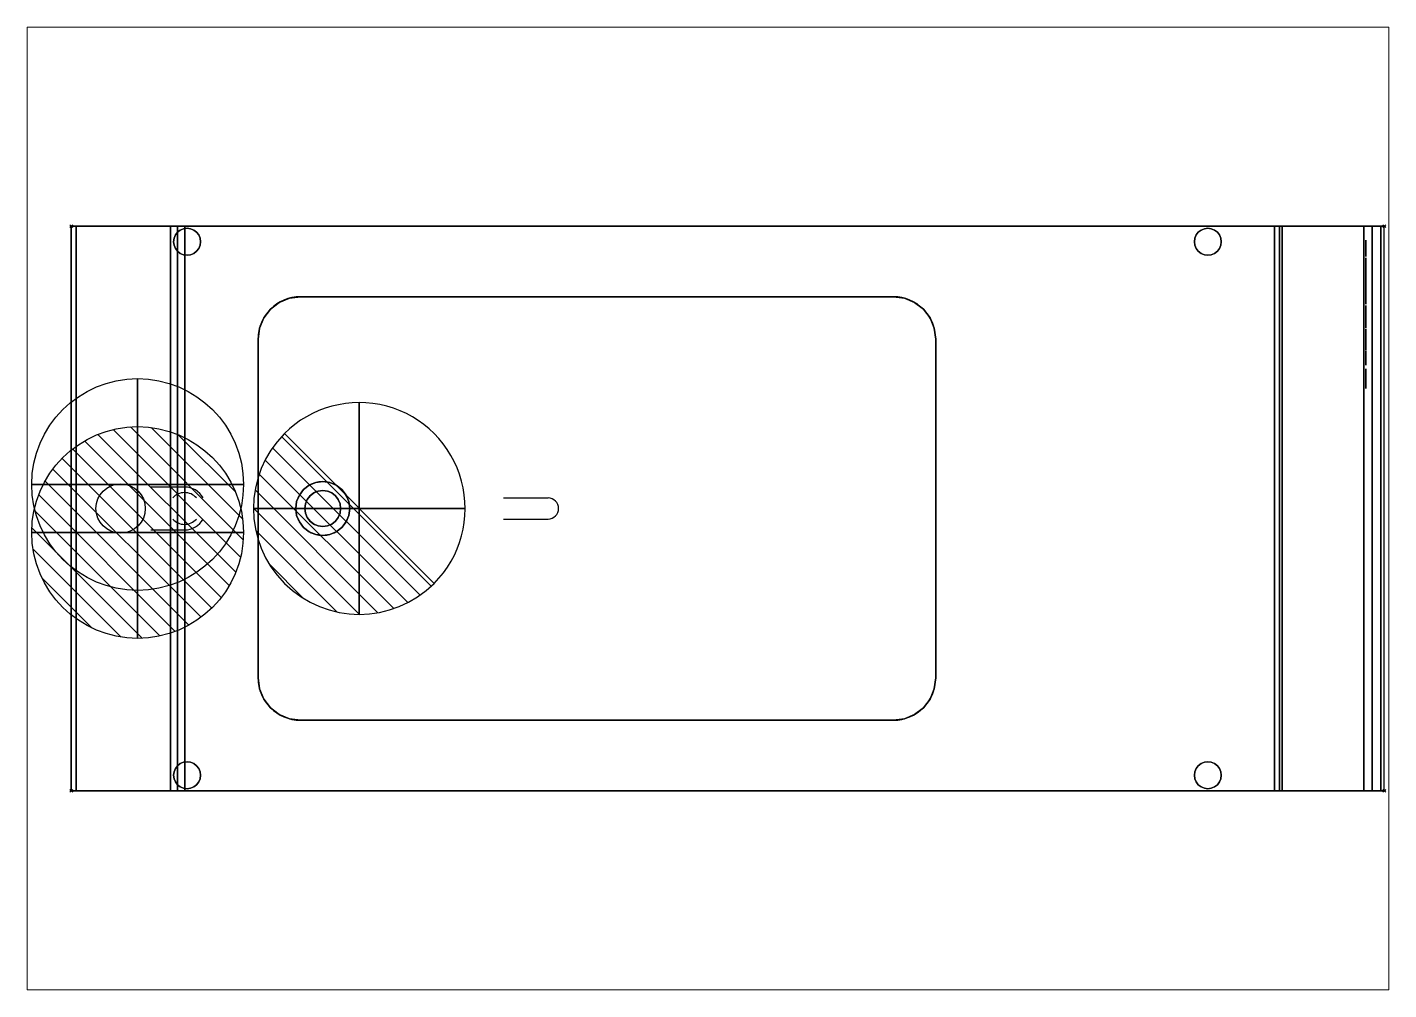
# Paper-space layout 'Layout2' of a CAD drawing. Header units: millimetres. Extents: x 30 to 267, y 21 to 189.
# The model-space entities are those that its viewports show. They can reach past a viewport. Long polylines and large blocks are cut down to what shows.
import ezdxf

# ---------------------------------------------------------------- set-up
doc = ezdxf.new("R2010")
doc.units = ezdxf.units.MM
doc.header["$PDMODE"] = 35
for name, color, linetype in [('IQ_200_2D', 1, 'Continuous'), ('IQ_200_3D', 1, 'Continuous'), ('IQ_204_3D', 7, 'Continuous'), ('IQ_CON_COLDWATER_INT', 7, 'Continuous'), ('IQ_CON_DRAIN_INT', 7, 'Continuous'), ('IQ_CON_HOTWATHER_INT', 7, 'Continuous'), ('IQ_INS_3D', 3, 'Continuous'), ('IQ_WHITE_3D', 7, 'Continuous')]:
    doc.layers.add(name, color=color, linetype=linetype)

# ---------------------------------------------------------------- blocks, each defined once
blk = doc.blocks.new('coldwater')
blk.add_circle((0, 0), 3)
at = {"extrusion": (-1, 0, 0)}
blk.add_circle((0, 0), 3, dxfattribs=at)
at = {"extrusion": (0, -1, 0)}
blk.add_circle((0, 0), 3, dxfattribs=at)
blk = doc.blocks.new('*X3')
at = {"color": 0}
for p, q in [((313.993, 2209.039), (321.505, 2216.552)), ((314.108, 2207.74), (322.804, 2216.436)), ((314.158, 2210.619), (319.926, 2216.386)), ((314.399, 2206.617), (323.928, 2216.145)), ((314.821, 2205.625), (324.919, 2215.723)), ((315.101, 2212.976), (317.568, 2215.443)), ((315.354, 2204.743), (325.801, 2215.191)), ((315.985, 2203.96), (326.584, 2214.559))]:
    blk.add_line(p, q, dxfattribs=at)
blk = doc.blocks.new('drain')
blk.add_line((-2.121, -2.121), (2.121, 2.121))
at = {"extrusion": (-1, 0, 0)}
blk.add_line((0, 2.121, -2.121), (0, -2.121, 2.121), dxfattribs=at)
at = {"extrusion": (0, -1, 0)}
blk.add_line((-2.121, 0, -2.121), (2.121, 0, 2.121), dxfattribs=at)
at = {"extrusion": (-1, 0, 0)}
for start, end in [(45, 225), (225, 45)]:
    blk.add_arc((0, 0), 3, start, end, dxfattribs=at)
for start, end in [(45, 225), (225, 45)]:
    blk.add_arc((0, 0), 3, start, end)
at = {"extrusion": (0, -1, 0)}
for start, end in [(45, 225), (225, 45)]:
    blk.add_arc((0, 0), 3, start, end, dxfattribs=at)
at = {"xscale": 0.4000000000000909, "yscale": 0.4000000000000909, "zscale": 0.4000000000000909}
blk.add_blockref('*X3', (-128.597, -883.621), dxfattribs=at)
at = {"extrusion": (-1, 0, 0), "xscale": 0.3999999999999773, "yscale": 0.3999999999999773, "zscale": 0.3999999999999773}
blk.add_blockref('*X3', (-128.597, -883.621), dxfattribs=at)
at = {"extrusion": (0, -1, 0), "xscale": 0.4000000000000909, "yscale": 0.4000000000000909, "zscale": 0.4000000000000909}
blk.add_blockref('*X3', (-128.597, -883.621), dxfattribs=at)
blk = doc.blocks.new('*X5')
at = {"color": 0}
for p, q in [((134.076, 2208.727), (141.893, 2216.545)), ((134.162, 2210.227), (140.393, 2216.459)), ((134.237, 2207.474), (143.147, 2216.384)), ((134.56, 2206.383), (144.238, 2216.061)), ((134.798, 2212.278), (138.342, 2215.822)), ((135.008, 2205.417), (145.203, 2215.612)), ((135.564, 2204.558), (146.062, 2215.057)), ((136.217, 2203.797), (146.823, 2214.403)), ((136.965, 2203.131), (147.489, 2213.655)), ((137.81, 2202.562), (148.059, 2212.811)), ((138.76, 2202.097), (148.523, 2211.861)), ((139.832, 2201.755), (148.865, 2210.788)), ((141.06, 2201.569), (149.052, 2209.561)), ((142.517, 2201.612), (149.009, 2208.104)), ((144.444, 2202.124), (148.496, 2206.177))]:
    blk.add_line(p, q, dxfattribs=at)
blk = doc.blocks.new('hotwater')
for p, q in [((0, 0, -3), (0, 0, -3)), ((3, 0), (3, 0))]:
    blk.add_line(p, q)
blk.add_circle((0, 0), 3)
at = {"extrusion": (-1, 0, 0)}
blk.add_circle((0, 0), 3, dxfattribs=at)
at = {"extrusion": (0, -1, 0)}
blk.add_circle((0, 0), 3, dxfattribs=at)
at = {"xscale": 0.4000000000000909, "yscale": 0.4000000000000909, "zscale": 0.4000000000000909}
blk.add_blockref('*X5', (-56.628, -883.621), dxfattribs=at)
at = {"extrusion": (-1, 0, 0), "xscale": 0.3999999999999773, "yscale": 0.3999999999999773, "zscale": 0.3999999999999773}
blk.add_blockref('*X5', (-56.628, -883.621), dxfattribs=at)
at = {"extrusion": (0, -1, 0), "xscale": 0.4000000000000909, "yscale": 0.4000000000000909, "zscale": 0.4000000000000909}
blk.add_blockref('*X5', (-56.628, -883.621), dxfattribs=at)

msp = doc.modelspace()

# ---------------------------------------------------------------- linework, layer by layer
at = {"layer": 'IQ_200_2D'}
for p, q in [((400, 0), (0, 0)), ((0, -930), (0, 0)), ((400, 0), (400, -930)), ((184.84, -56.23), (184.84, -80.26)), ((215.16, -80.26), (215.16, -56.23)), ((0, -75.35), (184.84, -75.35)), ((215.16, -75.35), (400, -75.35)), ((192.5, -132.28), (80, -132.28)), ((320, -132.28), (207.5, -132.28)), ((50, -162.28), (50, -582.28)), ((350, -582.28), (350, -162.28)), ((192.5, -306.05), (192.5, -337.67)), ((207.5, -306.05), (207.5, -337.67)), ((80, -612.28), (320, -612.28)), ((0, -930), (400, -930))]:
    msp.add_line(p, q, dxfattribs=at)
msp.add_circle((200, -34.92), 17.5, dxfattribs=at)
for centre, radius, start, end in [((200, -80.26), 11.25, 131.81031, 228.18969), ((200, -80.26), 11.25, 311.81031, 48.18969), ((200, -80.26), 15.16, 180, 240.33991), ((200, -80.26), 15.16, 299.66009, 0), ((80, -162.28), 30, 90, 180), ((320, -162.28), 30, 0, 90), ((200, -178.08), 19.1, 113.12075, 246.87925), ((200, -178.08), 19.1, 293.12075, 66.87925), ((200, -178.08), 12.7, 126.19613, 233.80387), ((200, -178.08), 12.7, 306.19613, 53.80387), ((200, -337.67), 7.5, 180, 0), ((80, -582.28), 30, 180, 270), ((320, -582.28), 30, 270, 0)]:
    msp.add_arc(centre, radius, start, end, dxfattribs=at)
at = {"layer": 'IQ_200_3D'}
for points in [[(400, 0, 649), (0, 0, 649), (0, 0, 911.47), (400, 0, 911.47)], [(400, -852.22, 649), (0, -852.22, 649), (0, 0, 649), (400, 0, 649)], [(400, -3.53, 915), (0, -3.53, 915), (0, -70.36, 915), (400, -70.36, 915)], [(400, -75.35, 910), (0, -75.35, 910), (0, -75.35, 905), (400, -75.35, 905)], [(320, -132.28, 700), (320, -132.28, 900), (80, -132.28, 900), (80, -132.28, 700)], [(50, -162.28, 700), (50, -162.28, 900), (50, -582.28, 900), (50, -582.28, 700)], [(350, -582.28, 700), (350, -582.28, 900), (350, -162.28, 900), (350, -162.28, 700)], [(80, -612.28, 700), (80, -612.28, 900), (320, -612.28, 900), (320, -612.28, 700)], [(400, -852.22, 660.66), (0, -852.22, 660.66), (0, -852.22, 649), (400, -852.22, 649)], [(400, -915.5, 655.41), (0, -915.5, 655.41), (0, -855.84, 663.8), (400, -855.84, 663.8)], [(400, -857.61, 815.41), (0, -857.61, 815.41), (0, -915.5, 691.26), (400, -915.5, 691.26)], [(400, -927.47, 885.27), (0, -927.47, 885.27), (0, -857.61, 815.41), (400, -857.61, 815.41)], [(400, -915.5, 691.26), (0, -915.5, 691.26), (0, -915.5, 655.41), (400, -915.5, 655.41)]]:
    msp.add_3dface(points, dxfattribs=at)
for points, invisible_edges in [([(0, -77.85, 900.67), (0, 0, 911.47), (0, 0, 649), (0, -79.06, 900.17)], 5), ([(0, -80.35, 900), (0, -79.06, 900.17), (0, 0, 649), (0, -852.22, 649)], 10), ([(400, -80.35, 900), (400, -852.22, 660.66), (400, -852.22, 649), (400, 0, 649)], 9), ([(400, -79.06, 900.17), (400, -80.35, 900), (400, 0, 649)], 14), ([(400, 0, 911.47), (400, -76.82, 901.46), (400, -77.85, 900.67), (400, 0, 649)], 5), ([(400, -79.06, 900.17), (400, 0, 649), (400, -77.85, 900.67)], 3), ([(400, -0.12, 912.39), (400, 0, 911.47), (0, 0, 911.47), (0, -0.12, 912.39)], 8), ([(0, -76.02, 902.5), (0, -75.52, 903.71), (0, -3.53, 915), (0, 0, 911.47)], 14), ([(0, -76.82, 901.46), (0, -76.02, 902.5), (0, 0, 911.47)], 14), ([(0, -77.85, 900.67), (0, -76.82, 901.46), (0, 0, 911.47)], 14), ([(0, -0.47, 913.24), (0, -0.12, 912.39), (0, 0, 911.47), (0, -1.03, 913.97)], 4), ([(0, -1.76, 914.53), (0, -1.03, 913.97), (0, 0, 911.47), (0, -2.61, 914.88)], 6), ([(0, -2.61, 914.88), (0, 0, 911.47), (0, -3.53, 915)], 3), ([(400, -0.12, 912.39), (0, -0.12, 912.39), (0, -0.47, 913.24), (400, -0.47, 913.24)], 5), ([(400, -0.47, 913.24), (0, -0.47, 913.24), (0, -1.03, 913.97), (400, -1.03, 913.97)], 5), ([(0, -1.76, 914.53), (400, -1.76, 914.53), (400, -1.03, 913.97), (0, -1.03, 913.97)], 5), ([(400, -1.76, 914.53), (0, -1.76, 914.53), (0, -2.61, 914.88), (400, -2.61, 914.88)], 5), ([(400, -2.61, 914.88), (0, -2.61, 914.88), (0, -3.53, 915), (400, -3.53, 915)], 1), ([(0, -75.52, 903.71), (0, -75.35, 905), (0, -70.36, 915), (0, -3.53, 915)], 10), ([(400, -76.02, 902.5), (400, -76.82, 901.46), (400, 0, 911.47), (400, -3.53, 915)], 14), ([(400, 0, 911.47), (400, -0.47, 913.24), (400, -1.03, 913.97), (400, -1.76, 914.53)], 9), ([(400, -2.61, 914.88), (400, -3.53, 915), (400, 0, 911.47), (400, -1.76, 914.53)], 6), ([(400, -0.47, 913.24), (400, 0, 911.47), (400, -0.12, 912.39)], 1), ([(400, -75.52, 903.71), (400, -76.02, 902.5), (400, -3.53, 915), (400, -70.36, 914.99)], 10), ([(400, -70.36, 914.99), (0, -70.36, 914.99), (0, -71.65, 914.82), (400, -71.65, 914.82)], 4), ([(0, -70.36, 915), (0, -75.35, 905), (0, -75.35, 910), (0, -71.65, 914.82)], 5), ([(400, -71.65, 914.82), (0, -71.65, 914.82), (0, -72.86, 914.32), (400, -72.86, 914.32)], 5), ([(0, -75.35, 910), (0, -73.89, 913.53), (0, -72.86, 914.32), (0, -71.65, 914.82)], 9), ([(400, -72.86, 914.32), (0, -72.86, 914.32), (0, -73.89, 913.53), (400, -73.89, 913.53)], 5), ([(0, -74.68, 912.49), (400, -74.68, 912.49), (400, -73.89, 913.53), (0, -73.89, 913.53)], 5), ([(0, -75.35, 910), (0, -75.18, 911.29), (0, -74.68, 912.49), (0, -73.89, 913.53)], 8), ([(400, -74.68, 912.49), (0, -74.68, 912.49), (0, -75.18, 911.29), (400, -75.18, 911.29)], 5), ([(400, -75.18, 911.29), (0, -75.18, 911.29), (0, -75.35, 910), (400, -75.35, 910)], 1), ([(400, -75.52, 903.71), (400, -75.35, 905), (0, -75.35, 905), (0, -75.52, 903.71)], 8), ([(0, -76.02, 902.5), (400, -76.02, 902.5), (400, -75.52, 903.71), (0, -75.52, 903.71)], 5), ([(400, -76.02, 902.5), (0, -76.02, 902.5), (0, -76.82, 901.46), (400, -76.82, 901.46)], 5), ([(400, -76.82, 901.46), (0, -76.82, 901.46), (0, -77.85, 900.67), (400, -77.85, 900.67)], 5), ([(400, -70.36, 914.99), (400, -75.35, 905), (400, -75.52, 903.71)], 13), ([(400, -75.35, 910), (400, -75.35, 905), (400, -70.36, 914.99), (400, -71.65, 914.82)], 10), ([(400, -72.86, 914.32), (400, -73.89, 913.53), (400, -75.35, 910), (400, -71.65, 914.82)], 6), ([(400, -74.68, 912.49), (400, -75.18, 911.29), (400, -75.35, 910), (400, -73.89, 913.53)], 4), ([(0, -79.06, 900.17), (400, -79.06, 900.17), (400, -77.85, 900.67), (0, -77.85, 900.67)], 5), ([(0, -80.35, 900), (400, -80.35, 900), (400, -79.06, 900.17), (0, -79.06, 900.17)], 4), ([(80, -132.28, 900), (320, -132.28, 900), (400, -80.35, 900), (0, -80.35, 900)], 10), ([(72.24, -133.31, 900), (80, -132.28, 900), (0, -80.35, 900)], 14), ([(58.79, -141.07, 900), (65, -136.3, 900), (0, -80.35, 900)], 14), ([(72.24, -133.31, 900), (0, -80.35, 900), (65, -136.3, 900)], 3), ([(54.02, -147.28, 900), (0, -80.35, 900), (51.02, -154.52, 900)], 3), ([(0, -80.35, 900), (54.02, -147.28, 900), (58.79, -141.07, 900)], 13), ([(50, -162.28, 900), (51.02, -154.52, 900), (0, -80.35, 900)], 14), ([(50, -582.28, 900), (50, -162.28, 900), (0, -80.35, 900), (0, -921.37, 900)], 10), ([(0, -921.37, 900), (0, -80.35, 900), (0, -857.61, 815.41), (0, -927.47, 885.27)], 10), ([(0, -852.22, 649), (0, -852.22, 660.66), (0, -80.35, 900)], 14), ([(0, -852.32, 661.42), (0, -852.59, 662.15), (0, -857.61, 815.41), (0, -80.35, 900)], 14), ([(0, -852.32, 661.42), (0, -80.35, 900), (0, -852.22, 660.66)], 3), ([(320, -132.28, 900), (327.76, -133.31, 900), (400, -80.35, 900)], 14), ([(327.76, -133.31, 900), (335, -136.3, 900), (400, -80.35, 900)], 14), ([(335, -136.3, 900), (341.21, -141.07, 900), (400, -80.35, 900)], 14), ([(345.98, -147.28, 900), (400, -80.35, 900), (341.21, -141.07, 900)], 3), ([(400, -80.35, 900), (345.98, -147.28, 900), (348.98, -154.52, 900)], 13), ([(348.98, -154.52, 900), (350, -162.28, 900), (400, -80.35, 900)], 14), ([(350, -582.28, 900), (348.98, -590.05, 900), (400, -921.37, 900), (400, -80.35, 900)], 10), ([(400, -80.35, 900), (350, -162.28, 900), (350, -582.28, 900)], 13), ([(400, -852.32, 661.42), (400, -80.35, 900), (400, -857.61, 815.41), (400, -852.59, 662.15)], 7), ([(400, -921.37, 900), (400, -927.47, 885.27), (400, -857.61, 815.41), (400, -80.35, 900)], 5), ([(400, -852.32, 661.42), (400, -852.22, 660.66), (400, -80.35, 900)], 14), ([(80, -132.28, 700), (51.02, -154.52, 700), (50, -162.28, 700), (187.73, -181.37, 700)], 13), ([(80, -132.28, 700), (58.79, -141.07, 700), (54.02, -147.28, 700), (51.02, -154.52, 700)], 9), ([(72.24, -133.31, 700), (65, -136.3, 700), (58.79, -141.07, 700), (80, -132.28, 700)], 4), ([(72.24, -133.31, 900), (65, -136.3, 900), (65, -136.3, 700), (72.24, -133.31, 700)], 10), ([(80, -132.28, 900), (72.24, -133.31, 900), (72.24, -133.31, 700), (80, -132.28, 700)], 2), ([(200, -165.38, 700), (203.29, -165.82, 700), (320, -132.28, 700), (80, -132.28, 700)], 10), ([(191.02, -169.1, 700), (80, -132.28, 700), (189, -171.73, 700)], 3), ([(193.65, -167.08, 700), (80, -132.28, 700), (191.02, -169.1, 700)], 3), ([(80, -132.28, 700), (187.3, -178.08, 700), (187.73, -174.8, 700)], 13), ([(187.73, -174.8, 700), (189, -171.73, 700), (80, -132.28, 700)], 14), ([(187.3, -178.08, 700), (80, -132.28, 700), (187.73, -181.37, 700)], 3), ([(196.71, -165.82, 700), (80, -132.28, 700), (193.65, -167.08, 700)], 3), ([(196.71, -165.82, 700), (200, -165.38, 700), (80, -132.28, 700)], 14), ([(203.29, -165.82, 700), (206.35, -167.08, 700), (320, -132.28, 700)], 14), ([(208.98, -169.1, 700), (320, -132.28, 700), (206.35, -167.08, 700)], 3), ([(320, -132.28, 700), (208.98, -169.1, 700), (211, -171.73, 700)], 13), ([(320, -132.28, 700), (211, -171.73, 700), (212.27, -174.8, 700)], 13), ([(350, -162.28, 700), (348.98, -154.52, 700), (320, -132.28, 700), (212.27, -181.37, 700)], 14), ([(212.7, -178.08, 700), (320, -132.28, 700), (212.27, -174.8, 700)], 3), ([(212.27, -181.37, 700), (320, -132.28, 700), (212.7, -178.08, 700)], 3), ([(327.76, -133.31, 900), (320, -132.28, 900), (320, -132.28, 700), (327.76, -133.31, 700)], 8), ([(345.98, -147.28, 700), (341.21, -141.07, 700), (320, -132.28, 700), (348.98, -154.52, 700)], 6), ([(341.21, -141.07, 700), (335, -136.3, 700), (327.76, -133.31, 700), (320, -132.28, 700)], 8), ([(335, -136.3, 900), (327.76, -133.31, 900), (327.76, -133.31, 700), (335, -136.3, 700)], 10), ([(58.79, -141.07, 900), (54.02, -147.28, 900), (54.02, -147.28, 700), (58.79, -141.07, 700)], 10), ([(58.79, -141.07, 700), (65, -136.3, 700), (65, -136.3, 900), (58.79, -141.07, 900)], 10), ([(341.21, -141.07, 900), (335, -136.3, 900), (335, -136.3, 700), (341.21, -141.07, 700)], 10), ([(341.21, -141.07, 700), (345.98, -147.28, 700), (345.98, -147.28, 900), (341.21, -141.07, 900)], 10), ([(54.02, -147.28, 900), (51.02, -154.52, 900), (51.02, -154.52, 700), (54.02, -147.28, 700)], 10), ([(348.98, -154.52, 900), (345.98, -147.28, 900), (345.98, -147.28, 700), (348.98, -154.52, 700)], 10), ([(51.02, -154.52, 900), (50, -162.28, 900), (50, -162.28, 700), (51.02, -154.52, 700)], 8), ([(193.65, -189.08, 700), (191.02, -187.06, 700), (50, -162.28, 700), (50, -582.28, 700)], 10), ([(189, -184.43, 700), (50, -162.28, 700), (191.02, -187.06, 700)], 3), ([(187.73, -181.37, 700), (50, -162.28, 700), (189, -184.43, 700)], 3), ([(190.45, -161.54, 700), (186.49, -164.58, 700), (186.49, -164.58, 703.2), (190.45, -161.54, 703.2)], 10), ([(193.65, -167.08, 703.2), (190.45, -161.54, 703.2), (186.49, -164.58, 703.2), (191.02, -169.1, 703.2)], 5), ([(195.06, -159.63, 700), (190.45, -161.54, 700), (190.45, -161.54, 703.2), (195.06, -159.63, 703.2)], 10), ([(196.71, -165.82, 703.2), (200, -165.38, 703.2), (195.06, -159.63, 703.2), (190.45, -161.54, 703.2)], 10), ([(190.45, -161.54, 703.2), (193.65, -167.08, 703.2), (196.71, -165.82, 703.2)], 13), ([(200, -158.98, 700), (195.06, -159.63, 700), (195.06, -159.63, 703.2), (200, -158.98, 703.2)], 10), ([(195.06, -159.63, 703.2), (200, -165.38, 703.2), (200, -158.98, 703.2)], 3), ([(200, -158.98, 703.2), (204.94, -159.63, 703.2), (204.94, -159.63, 700), (200, -158.98, 700)], 10), ([(203.29, -165.82, 703.2), (204.94, -159.63, 703.2), (200, -158.98, 703.2), (200, -165.38, 703.2)], 5), ([(204.94, -159.63, 703.2), (203.29, -165.82, 703.2), (206.35, -167.08, 703.2), (209.55, -161.54, 703.2)], 5), ([(206.35, -189.08, 700), (203.29, -190.35, 700), (350, -582.28, 700), (350, -162.28, 700)], 10), ([(209.55, -161.54, 700), (204.94, -159.63, 700), (204.94, -159.63, 703.2), (209.55, -161.54, 703.2)], 10), ([(208.98, -169.1, 703.2), (213.51, -164.58, 703.2), (209.55, -161.54, 703.2), (206.35, -167.08, 703.2)], 5), ([(206.35, -189.08, 700), (350, -162.28, 700), (208.98, -187.06, 700)], 3), ([(211, -184.43, 700), (208.98, -187.06, 700), (350, -162.28, 700)], 14), ([(213.51, -164.58, 700), (209.55, -161.54, 700), (209.55, -161.54, 703.2), (213.51, -164.58, 703.2)], 10), ([(211, -184.43, 700), (350, -162.28, 700), (212.27, -181.37, 700)], 3), ([(350, -162.28, 900), (348.98, -154.52, 900), (348.98, -154.52, 700), (350, -162.28, 700)], 2), ([(180.9, -178.08, 703.2), (181.55, -173.14, 703.2), (181.55, -173.14, 700), (180.9, -178.08, 700)], 2), ([(187.3, -178.08, 703.2), (181.55, -173.14, 703.2), (180.9, -178.08, 703.2)], 13), ([(183.46, -168.53, 700), (181.55, -173.14, 700), (181.55, -173.14, 703.2), (183.46, -168.53, 703.2)], 10), ([(187.73, -174.8, 703.2), (183.46, -168.53, 703.2), (181.55, -173.14, 703.2), (187.3, -178.08, 703.2)], 5), ([(186.49, -164.58, 700), (183.46, -168.53, 700), (183.46, -168.53, 703.2), (186.49, -164.58, 703.2)], 10), ([(183.46, -168.53, 703.2), (189, -171.73, 703.2), (191.02, -169.1, 703.2), (186.49, -164.58, 703.2)], 5), ([(187.73, -174.8, 703.2), (189, -171.73, 703.2), (183.46, -168.53, 703.2)], 14), ([(189, -171.73, 663.42), (187.73, -174.8, 663.42), (187.3, -178.08, 663.42), (200, -165.38, 663.42)], 12), ([(200, -165.38, 663.42), (187.3, -178.08, 663.42), (212.27, -174.8, 663.42), (208.98, -169.1, 663.42)], 15), ([(212.7, -178.08, 663.51), (200, -165.38, 663.51), (196.71, -165.82, 663.51), (187.3, -178.08, 663.51)], 13), ([(191.02, -169.1, 663.51), (189, -171.73, 663.51), (187.3, -178.08, 663.51), (196.71, -165.82, 663.51)], 14), ([(200, -190.78, 650.28), (187.3, -178.08, 650.28), (196.71, -165.82, 650.28), (212.27, -174.8, 650.28)], 15), ([(187.3, -178.08, 650.28), (189, -171.73, 650.28), (191.02, -169.1, 650.28), (196.71, -165.82, 650.28)], 13), ([(187.3, -178.08, 663.51), (189, -171.73, 663.51), (187.73, -174.8, 663.51)], 1), ([(187.3, -178.08, 650.28), (187.73, -174.8, 650.28), (189, -171.73, 650.28)], 12), ([(189, -171.73, 700), (187.73, -174.8, 700), (187.73, -174.8, 663.42), (189, -171.73, 663.42)], 10), ([(189, -171.73, 703.2), (187.73, -174.8, 703.2), (187.73, -174.8, 700), (189, -171.73, 700)], 10), ([(187.73, -174.8, 663.51), (189, -171.73, 663.51), (189, -171.73, 650.28), (187.73, -174.8, 650.28)], 10), ([(191.02, -169.1, 663.42), (189, -171.73, 663.42), (200, -165.38, 663.42), (196.71, -165.82, 663.42)], 10), ([(191.02, -169.1, 700), (189, -171.73, 700), (189, -171.73, 663.42), (191.02, -169.1, 663.42)], 10), ([(191.02, -169.1, 703.2), (189, -171.73, 703.2), (189, -171.73, 700), (191.02, -169.1, 700)], 10), ([(189, -171.73, 663.51), (191.02, -169.1, 663.51), (191.02, -169.1, 650.28), (189, -171.73, 650.28)], 10), ([(193.65, -167.08, 663.42), (191.02, -169.1, 663.42), (196.71, -165.82, 663.42)], 2), ([(191.02, -169.1, 663.51), (196.71, -165.82, 663.51), (193.65, -167.08, 663.51)], 1), ([(196.71, -165.82, 650.28), (191.02, -169.1, 650.28), (193.65, -167.08, 650.28)], 1), ([(193.65, -167.08, 700), (191.02, -169.1, 700), (191.02, -169.1, 663.42), (193.65, -167.08, 663.42)], 10), ([(193.65, -167.08, 703.2), (191.02, -169.1, 703.2), (191.02, -169.1, 700), (193.65, -167.08, 700)], 10), ([(191.02, -169.1, 663.51), (193.65, -167.08, 663.51), (193.65, -167.08, 650.28), (191.02, -169.1, 650.28)], 10), ([(196.71, -165.82, 700), (193.65, -167.08, 700), (193.65, -167.08, 663.42), (196.71, -165.82, 663.42)], 10), ([(196.71, -165.82, 703.2), (193.65, -167.08, 703.2), (193.65, -167.08, 700), (196.71, -165.82, 700)], 10), ([(193.65, -167.08, 663.51), (196.71, -165.82, 663.51), (196.71, -165.82, 650.28), (193.65, -167.08, 650.28)], 10), ([(200, -165.38, 700), (196.71, -165.82, 700), (196.71, -165.82, 663.42), (200, -165.38, 663.42)], 2), ([(196.71, -165.82, 700), (200, -165.38, 700), (200, -165.38, 703.2), (196.71, -165.82, 703.2)], 10), ([(200, -165.38, 650.28), (196.71, -165.82, 650.28), (196.71, -165.82, 663.51), (200, -165.38, 663.51)], 10), ([(212.27, -174.8, 650.28), (196.71, -165.82, 650.28), (200, -165.38, 650.28), (206.35, -167.08, 650.28)], 13), ([(203.29, -165.82, 663.42), (203.29, -165.82, 700), (200, -165.38, 700), (200, -165.38, 663.42)], 1), ([(200, -165.38, 663.42), (208.98, -169.1, 663.42), (206.35, -167.08, 663.42), (203.29, -165.82, 663.42)], 1), ([(200, -165.38, 700), (203.29, -165.82, 700), (203.29, -165.82, 703.2), (200, -165.38, 703.2)], 10), ([(200, -165.38, 663.51), (203.29, -165.82, 663.51), (203.29, -165.82, 650.28), (200, -165.38, 650.28)], 10), ([(206.35, -167.08, 663.51), (203.29, -165.82, 663.51), (200, -165.38, 663.51), (212.27, -174.8, 663.51)], 12), ([(212.7, -178.08, 663.51), (212.27, -174.8, 663.51), (200, -165.38, 663.51)], 14), ([(200, -165.38, 650.28), (203.29, -165.82, 650.28), (206.35, -167.08, 650.28)], 12), ([(206.35, -167.08, 663.42), (206.35, -167.08, 700), (203.29, -165.82, 700), (203.29, -165.82, 663.42)], 5), ([(206.35, -167.08, 703.2), (203.29, -165.82, 703.2), (203.29, -165.82, 700), (206.35, -167.08, 700)], 10), ([(203.29, -165.82, 663.51), (206.35, -167.08, 663.51), (206.35, -167.08, 650.28), (203.29, -165.82, 650.28)], 10), ([(208.98, -169.1, 663.42), (208.98, -169.1, 700), (206.35, -167.08, 700), (206.35, -167.08, 663.42)], 5), ([(208.98, -169.1, 703.2), (206.35, -167.08, 703.2), (206.35, -167.08, 700), (208.98, -169.1, 700)], 10), ([(206.35, -167.08, 663.51), (208.98, -169.1, 663.51), (208.98, -169.1, 650.28), (206.35, -167.08, 650.28)], 10), ([(211, -171.73, 663.51), (208.98, -169.1, 663.51), (206.35, -167.08, 663.51), (212.27, -174.8, 663.51)], 4), ([(211, -171.73, 650.28), (212.27, -174.8, 650.28), (206.35, -167.08, 650.28), (208.98, -169.1, 650.28)], 2), ([(211, -171.73, 703.2), (213.51, -164.58, 703.2), (208.98, -169.1, 703.2)], 3), ([(208.98, -169.1, 663.42), (211, -171.73, 663.42), (211, -171.73, 700), (208.98, -169.1, 700)], 10), ([(211, -171.73, 663.42), (208.98, -169.1, 663.42), (212.27, -174.8, 663.42)], 2), ([(211, -171.73, 703.2), (208.98, -169.1, 703.2), (208.98, -169.1, 700), (211, -171.73, 700)], 10), ([(211, -171.73, 663.51), (211, -171.73, 650.28), (208.98, -169.1, 650.28), (208.98, -169.1, 663.51)], 5), ([(211, -171.73, 703.2), (212.27, -174.8, 703.2), (216.54, -168.53, 703.2), (213.51, -164.58, 703.2)], 10), ([(212.27, -174.8, 700), (211, -171.73, 700), (211, -171.73, 663.42), (212.27, -174.8, 663.42)], 10), ([(212.27, -174.8, 703.2), (211, -171.73, 703.2), (211, -171.73, 700), (212.27, -174.8, 700)], 10), ([(211, -171.73, 650.28), (211, -171.73, 663.51), (212.27, -174.8, 663.51), (212.27, -174.8, 650.28)], 5), ([(218.45, -173.14, 703.2), (216.54, -168.53, 703.2), (212.27, -174.8, 703.2), (212.7, -178.08, 703.2)], 10), ([(219.1, -178.08, 703.2), (218.45, -173.14, 703.2), (212.7, -178.08, 703.2), (212.27, -181.37, 703.2)], 10), ([(216.54, -168.53, 700), (213.51, -164.58, 700), (213.51, -164.58, 703.2), (216.54, -168.53, 703.2)], 10), ([(218.45, -173.14, 700), (216.54, -168.53, 700), (216.54, -168.53, 703.2), (218.45, -173.14, 703.2)], 10), ([(219.1, -178.08, 700), (218.45, -173.14, 700), (218.45, -173.14, 703.2), (219.1, -178.08, 703.2)], 2), ([(180.9, -178.08, 700), (181.55, -183.03, 700), (181.55, -183.03, 703.2), (180.9, -178.08, 703.2)], 2), ([(180.9, -178.08, 703.2), (181.55, -183.03, 703.2), (187.73, -181.37, 703.2), (187.3, -178.08, 703.2)], 10), ([(181.55, -183.03, 703.2), (183.46, -187.63, 703.2), (189, -184.43, 703.2), (187.73, -181.37, 703.2)], 10), ([(181.55, -183.03, 700), (183.46, -187.63, 700), (183.46, -187.63, 703.2), (181.55, -183.03, 703.2)], 10), ([(187.3, -178.08, 663.42), (187.73, -174.8, 663.42), (187.73, -174.8, 700), (187.3, -178.08, 700)], 10), ([(212.27, -174.8, 663.42), (187.3, -178.08, 663.42), (203.29, -190.35, 663.42), (212.7, -178.08, 663.42)], 7), ([(187.73, -174.8, 703.2), (187.3, -178.08, 703.2), (187.3, -178.08, 700), (187.73, -174.8, 700)], 8), ([(187.3, -178.08, 663.51), (187.73, -174.8, 663.51), (187.73, -174.8, 650.28), (187.3, -178.08, 650.28)], 2), ([(187.3, -178.08, 700), (187.73, -181.37, 700), (187.73, -181.37, 663.42), (187.3, -178.08, 663.42)], 10), ([(187.73, -181.37, 663.42), (189, -184.43, 663.42), (191.02, -187.06, 663.42), (187.3, -178.08, 663.42)], 4), ([(187.3, -178.08, 663.42), (191.02, -187.06, 663.42), (200, -190.78, 663.42), (203.29, -190.35, 663.42)], 11), ([(187.3, -178.08, 703.2), (187.73, -181.37, 703.2), (187.73, -181.37, 700), (187.3, -178.08, 700)], 2), ([(187.3, -178.08, 650.28), (187.73, -181.37, 650.28), (187.73, -181.37, 663.51), (187.3, -178.08, 663.51)], 2), ([(191.02, -187.06, 663.51), (187.3, -178.08, 663.51), (187.73, -181.37, 663.51), (189, -184.43, 663.51)], 1), ([(193.65, -189.08, 663.51), (200, -190.78, 663.51), (187.3, -178.08, 663.51), (191.02, -187.06, 663.51)], 7), ([(200, -190.78, 663.51), (208.98, -187.06, 663.51), (212.7, -178.08, 663.51), (187.3, -178.08, 663.51)], 15), ([(200, -190.78, 650.28), (196.71, -190.35, 650.28), (193.65, -189.08, 650.28), (187.3, -178.08, 650.28)], 12), ([(193.65, -189.08, 650.28), (191.02, -187.06, 650.28), (187.73, -181.37, 650.28), (187.3, -178.08, 650.28)], 10), ([(187.73, -181.37, 700), (189, -184.43, 700), (189, -184.43, 663.42), (187.73, -181.37, 663.42)], 10), ([(187.73, -181.37, 703.2), (189, -184.43, 703.2), (189, -184.43, 700), (187.73, -181.37, 700)], 10), ([(189, -184.43, 663.51), (187.73, -181.37, 663.51), (187.73, -181.37, 650.28), (189, -184.43, 650.28)], 10), ([(187.73, -181.37, 650.28), (191.02, -187.06, 650.28), (189, -184.43, 650.28)], 1), ([(212.7, -178.08, 650.28), (200, -190.78, 650.28), (212.27, -174.8, 650.28)], 3), ([(208.98, -187.06, 650.28), (200, -190.78, 650.28), (212.7, -178.08, 650.28), (212.27, -181.37, 650.28)], 11), ([(212.7, -178.08, 663.42), (203.29, -190.35, 663.42), (211, -184.43, 663.42), (212.27, -181.37, 663.42)], 3), ([(208.98, -187.06, 663.51), (211, -184.43, 663.51), (212.27, -181.37, 663.51), (212.7, -178.08, 663.51)], 8), ([(208.98, -187.06, 650.28), (212.27, -181.37, 650.28), (211, -184.43, 650.28)], 1), ([(212.27, -181.37, 703.2), (211, -184.43, 703.2), (218.45, -183.03, 703.2), (219.1, -178.08, 703.2)], 10), ([(211, -184.43, 700), (212.27, -181.37, 700), (212.27, -181.37, 663.42), (211, -184.43, 663.42)], 10), ([(211, -184.43, 703.2), (212.27, -181.37, 703.2), (212.27, -181.37, 700), (211, -184.43, 700)], 10), ([(212.27, -181.37, 663.51), (211, -184.43, 663.51), (211, -184.43, 650.28), (212.27, -181.37, 650.28)], 10), ([(211, -184.43, 703.2), (213.51, -191.59, 703.2), (216.54, -187.63, 703.2), (218.45, -183.03, 703.2)], 9), ([(212.7, -178.08, 700), (212.27, -174.8, 700), (212.27, -174.8, 663.42), (212.7, -178.08, 663.42)], 10), ([(212.7, -178.08, 703.2), (212.27, -174.8, 703.2), (212.27, -174.8, 700), (212.7, -178.08, 700)], 2), ([(212.27, -174.8, 650.28), (212.27, -174.8, 663.51), (212.7, -178.08, 663.51), (212.7, -178.08, 650.28)], 1), ([(212.7, -178.08, 663.42), (212.27, -181.37, 663.42), (212.27, -181.37, 700), (212.7, -178.08, 700)], 10), ([(212.27, -181.37, 703.2), (212.7, -178.08, 703.2), (212.7, -178.08, 700), (212.27, -181.37, 700)], 8), ([(212.7, -178.08, 663.51), (212.27, -181.37, 663.51), (212.27, -181.37, 650.28), (212.7, -178.08, 650.28)], 2), ([(216.54, -187.63, 700), (218.45, -183.03, 700), (218.45, -183.03, 703.2), (216.54, -187.63, 703.2)], 10), ([(219.1, -178.08, 703.2), (218.45, -183.03, 703.2), (218.45, -183.03, 700), (219.1, -178.08, 700)], 2), ([(50, -582.28, 700), (196.71, -190.35, 700), (193.65, -189.08, 700)], 13), ([(350, -582.28, 700), (203.29, -190.35, 700), (200, -190.78, 700), (50, -582.28, 700)], 13), ([(50, -582.28, 700), (200, -190.78, 700), (196.71, -190.35, 700)], 13), ([(191.02, -187.06, 703.2), (189, -184.43, 703.2), (183.46, -187.63, 703.2), (186.49, -191.59, 703.2)], 10), ([(183.46, -187.63, 700), (186.49, -191.59, 700), (186.49, -191.59, 703.2), (183.46, -187.63, 703.2)], 10), ([(186.49, -191.59, 703.2), (190.45, -194.62, 703.2), (193.65, -189.08, 703.2), (191.02, -187.06, 703.2)], 10), ([(186.49, -191.59, 700), (190.45, -194.62, 700), (190.45, -194.62, 703.2), (186.49, -191.59, 703.2)], 10), ([(189, -184.43, 700), (191.02, -187.06, 700), (191.02, -187.06, 663.42), (189, -184.43, 663.42)], 10), ([(189, -184.43, 703.2), (191.02, -187.06, 703.2), (191.02, -187.06, 700), (189, -184.43, 700)], 10), ([(191.02, -187.06, 663.51), (189, -184.43, 663.51), (189, -184.43, 650.28), (191.02, -187.06, 650.28)], 10), ([(193.65, -189.08, 703.2), (190.45, -194.62, 703.2), (196.71, -190.35, 703.2)], 3), ([(195.06, -196.53, 703.2), (200, -190.78, 703.2), (196.71, -190.35, 703.2), (190.45, -194.62, 703.2)], 5), ([(191.02, -187.06, 700), (193.65, -189.08, 700), (193.65, -189.08, 663.42), (191.02, -187.06, 663.42)], 10), ([(191.02, -187.06, 663.42), (193.65, -189.08, 663.42), (196.71, -190.35, 663.42), (200, -190.78, 663.42)], 8), ([(191.02, -187.06, 703.2), (193.65, -189.08, 703.2), (193.65, -189.08, 700), (191.02, -187.06, 700)], 10), ([(193.65, -189.08, 663.51), (191.02, -187.06, 663.51), (191.02, -187.06, 650.28), (193.65, -189.08, 650.28)], 10), ([(193.65, -189.08, 700), (196.71, -190.35, 700), (196.71, -190.35, 663.42), (193.65, -189.08, 663.42)], 10), ([(193.65, -189.08, 703.2), (196.71, -190.35, 703.2), (196.71, -190.35, 700), (193.65, -189.08, 700)], 10), ([(196.71, -190.35, 663.51), (193.65, -189.08, 663.51), (193.65, -189.08, 650.28), (196.71, -190.35, 650.28)], 10), ([(200, -190.78, 663.51), (193.65, -189.08, 663.51), (196.71, -190.35, 663.51)], 1), ([(200, -190.78, 703.2), (195.06, -196.53, 703.2), (200, -197.18, 703.2)], 13), ([(196.71, -190.35, 700), (200, -190.78, 700), (200, -190.78, 663.42), (196.71, -190.35, 663.42)], 8), ([(200, -190.78, 700), (196.71, -190.35, 700), (196.71, -190.35, 703.2), (200, -190.78, 703.2)], 10), ([(200, -190.78, 663.51), (196.71, -190.35, 663.51), (196.71, -190.35, 650.28), (200, -190.78, 650.28)], 10), ([(203.29, -190.35, 663.51), (206.35, -189.08, 663.51), (208.98, -187.06, 663.51), (200, -190.78, 663.51)], 4), ([(208.98, -187.06, 650.28), (206.35, -189.08, 650.28), (203.29, -190.35, 650.28), (200, -190.78, 650.28)], 8), ([(200, -190.78, 700), (203.29, -190.35, 700), (203.29, -190.35, 663.42), (200, -190.78, 663.42)], 2), ([(203.29, -190.35, 700), (200, -190.78, 700), (200, -190.78, 703.2), (203.29, -190.35, 703.2)], 10), ([(200, -197.18, 703.2), (204.94, -196.53, 703.2), (203.29, -190.35, 703.2), (200, -190.78, 703.2)], 10), ([(200, -190.78, 650.28), (203.29, -190.35, 650.28), (203.29, -190.35, 663.51), (200, -190.78, 663.51)], 10), ([(211, -184.43, 663.42), (203.29, -190.35, 663.42), (206.35, -189.08, 663.42), (208.98, -187.06, 663.42)], 1), ([(203.29, -190.35, 700), (206.35, -189.08, 700), (206.35, -189.08, 663.42), (203.29, -190.35, 663.42)], 10), ([(203.29, -190.35, 703.2), (206.35, -189.08, 703.2), (206.35, -189.08, 700), (203.29, -190.35, 700)], 10), ([(206.35, -189.08, 703.2), (203.29, -190.35, 703.2), (204.94, -196.53, 703.2), (209.55, -194.62, 703.2)], 10), ([(206.35, -189.08, 663.51), (203.29, -190.35, 663.51), (203.29, -190.35, 650.28), (206.35, -189.08, 650.28)], 10), ([(206.35, -189.08, 700), (208.98, -187.06, 700), (208.98, -187.06, 663.42), (206.35, -189.08, 663.42)], 10), ([(206.35, -189.08, 703.2), (208.98, -187.06, 703.2), (208.98, -187.06, 700), (206.35, -189.08, 700)], 10), ([(209.55, -194.62, 703.2), (208.98, -187.06, 703.2), (206.35, -189.08, 703.2)], 13), ([(208.98, -187.06, 663.51), (206.35, -189.08, 663.51), (206.35, -189.08, 650.28), (208.98, -187.06, 650.28)], 10), ([(208.98, -187.06, 700), (211, -184.43, 700), (211, -184.43, 663.42), (208.98, -187.06, 663.42)], 10), ([(208.98, -187.06, 703.2), (211, -184.43, 703.2), (211, -184.43, 700), (208.98, -187.06, 700)], 10), ([(213.51, -191.59, 703.2), (211, -184.43, 703.2), (208.98, -187.06, 703.2), (209.55, -194.62, 703.2)], 5), ([(211, -184.43, 663.51), (208.98, -187.06, 663.51), (208.98, -187.06, 650.28), (211, -184.43, 650.28)], 10), ([(209.55, -194.62, 700), (213.51, -191.59, 700), (213.51, -191.59, 703.2), (209.55, -194.62, 703.2)], 10), ([(213.51, -191.59, 700), (216.54, -187.63, 700), (216.54, -187.63, 703.2), (213.51, -191.59, 703.2)], 10), ([(190.45, -194.62, 700), (195.06, -196.53, 700), (195.06, -196.53, 703.2), (190.45, -194.62, 703.2)], 10), ([(200, -197.18, 703.2), (195.06, -196.53, 703.2), (195.06, -196.53, 700), (200, -197.18, 700)], 10), ([(200, -197.18, 700), (204.94, -196.53, 700), (204.94, -196.53, 703.2), (200, -197.18, 703.2)], 10), ([(204.94, -196.53, 700), (209.55, -194.62, 700), (209.55, -194.62, 703.2), (204.94, -196.53, 703.2)], 10), ([(51.02, -590.05, 900), (50, -582.28, 900), (0, -921.37, 900)], 14), ([(50, -582.28, 900), (51.02, -590.05, 900), (51.02, -590.05, 700), (50, -582.28, 700)], 2), ([(80, -612.28, 700), (320, -612.28, 700), (350, -582.28, 700), (50, -582.28, 700)], 14), ([(80, -612.28, 700), (50, -582.28, 700), (51.02, -590.05, 700), (54.02, -597.28, 700)], 9), ([(348.98, -590.05, 700), (350, -582.28, 700), (320, -612.28, 700), (345.98, -597.28, 700)], 6), ([(348.98, -590.05, 900), (350, -582.28, 900), (350, -582.28, 700), (348.98, -590.05, 700)], 8), ([(0, -921.37, 900), (54.02, -597.28, 900), (51.02, -590.05, 900)], 13), ([(54.02, -597.28, 900), (0, -921.37, 900), (58.79, -603.5, 900)], 3), ([(51.02, -590.05, 900), (54.02, -597.28, 900), (54.02, -597.28, 700), (51.02, -590.05, 700)], 10), ([(58.79, -603.5, 700), (54.02, -597.28, 700), (54.02, -597.28, 900), (58.79, -603.5, 900)], 10), ([(80, -612.28, 700), (54.02, -597.28, 700), (58.79, -603.5, 700)], 13), ([(345.98, -597.28, 700), (320, -612.28, 700), (341.21, -603.5, 700)], 3), ([(400, -921.37, 900), (345.98, -597.28, 900), (341.21, -603.5, 900)], 13), ([(341.21, -603.5, 900), (345.98, -597.28, 900), (345.98, -597.28, 700), (341.21, -603.5, 700)], 10), ([(345.98, -597.28, 900), (400, -921.37, 900), (348.98, -590.05, 900)], 3), ([(345.98, -597.28, 900), (348.98, -590.05, 900), (348.98, -590.05, 700), (345.98, -597.28, 700)], 10), ([(65, -608.27, 900), (58.79, -603.5, 900), (0, -921.37, 900)], 14), ([(58.79, -603.5, 900), (65, -608.27, 900), (65, -608.27, 700), (58.79, -603.5, 700)], 10), ([(72.24, -611.26, 700), (80, -612.28, 700), (58.79, -603.5, 700), (65, -608.27, 700)], 2), ([(327.76, -611.26, 700), (335, -608.27, 700), (341.21, -603.5, 700), (320, -612.28, 700)], 4), ([(341.21, -603.5, 900), (335, -608.27, 900), (400, -921.37, 900)], 14), ([(341.21, -603.5, 700), (335, -608.27, 700), (335, -608.27, 900), (341.21, -603.5, 900)], 10), ([(65, -608.27, 900), (0, -921.37, 900), (72.24, -611.26, 900)], 3), ([(80, -612.28, 900), (72.24, -611.26, 900), (0, -921.37, 900), (400, -921.37, 900)], 10), ([(65, -608.27, 900), (72.24, -611.26, 900), (72.24, -611.26, 700), (65, -608.27, 700)], 10), ([(72.24, -611.26, 900), (80, -612.28, 900), (80, -612.28, 700), (72.24, -611.26, 700)], 8), ([(400, -921.37, 900), (320, -612.28, 900), (80, -612.28, 900)], 13), ([(327.76, -611.26, 900), (320, -612.28, 900), (400, -921.37, 900)], 14), ([(320, -612.28, 900), (327.76, -611.26, 900), (327.76, -611.26, 700), (320, -612.28, 700)], 2), ([(335, -608.27, 900), (327.76, -611.26, 900), (400, -921.37, 900)], 14), ([(327.76, -611.26, 900), (335, -608.27, 900), (335, -608.27, 700), (327.76, -611.26, 700)], 10), ([(0, -852.22, 660.66), (400, -852.22, 660.66), (400, -852.32, 661.42), (0, -852.32, 661.42)], 4), ([(0, -852.32, 661.42), (400, -852.32, 661.42), (400, -852.59, 662.15), (0, -852.59, 662.15)], 5), ([(0, -852.59, 662.15), (400, -852.59, 662.15), (400, -853.04, 662.78), (0, -853.04, 662.78)], 5), ([(0, -852.59, 662.15), (0, -853.04, 662.78), (0, -857.61, 815.41)], 14), ([(400, -853.62, 663.29), (0, -853.62, 663.29), (0, -853.04, 662.78), (400, -853.04, 662.78)], 5), ([(0, -853.04, 662.78), (0, -853.62, 663.29), (0, -857.61, 815.41)], 14), ([(0, -853.62, 663.29), (400, -853.62, 663.29), (400, -854.31, 663.64), (0, -854.31, 663.64)], 5), ([(0, -853.62, 663.29), (0, -854.31, 663.64), (0, -857.61, 815.41)], 14), ([(0, -854.31, 663.64), (400, -854.31, 663.64), (400, -855.06, 663.81), (0, -855.06, 663.81)], 5), ([(0, -854.31, 663.64), (0, -855.06, 663.81), (0, -857.61, 815.41)], 14), ([(0, -855.06, 663.81), (400, -855.06, 663.81), (400, -855.84, 663.8), (0, -855.84, 663.8)], 1), ([(0, -857.61, 815.41), (0, -855.06, 663.81), (0, -855.84, 663.8)], 13), ([(0, -855.84, 663.8), (0, -915.5, 655.41), (0, -915.5, 691.26), (0, -857.61, 815.41)], 8), ([(400, -853.04, 662.78), (400, -852.59, 662.15), (400, -857.61, 815.41)], 14), ([(400, -853.62, 663.29), (400, -853.04, 662.78), (400, -857.61, 815.41)], 14), ([(400, -854.31, 663.64), (400, -853.62, 663.29), (400, -857.61, 815.41)], 14), ([(400, -855.06, 663.81), (400, -854.31, 663.64), (400, -857.61, 815.41)], 14), ([(400, -855.06, 663.81), (400, -857.61, 815.41), (400, -855.84, 663.8)], 3), ([(400, -855.84, 663.8), (400, -857.61, 815.41), (400, -915.5, 691.26), (400, -915.5, 655.41)], 1), ([(400, -921.37, 900), (0, -921.37, 900), (0, -923.6, 899.71), (400, -923.6, 899.71)], 4), ([(0, -923.6, 899.71), (0, -921.37, 900), (0, -927.47, 885.27), (0, -925.69, 898.84)], 6), ([(400, -923.6, 899.71), (0, -923.6, 899.71), (0, -925.69, 898.84), (400, -925.69, 898.84)], 5), ([(400, -925.69, 898.84), (0, -925.69, 898.84), (0, -927.47, 897.47), (400, -927.47, 897.47)], 5), ([(0, -927.47, 885.27), (0, -928.84, 887.06), (0, -925.69, 898.84)], 14), ([(0, -928.84, 887.06), (0, -929.71, 889.14), (0, -927.47, 897.47), (0, -925.69, 898.84)], 10), ([(400, -923.6, 899.71), (400, -925.69, 898.84), (400, -927.47, 885.27), (400, -921.37, 900)], 6), ([(400, -925.69, 898.84), (400, -927.47, 897.47), (400, -928.84, 887.06), (400, -927.47, 885.27)], 10), ([(400, -927.47, 897.47), (0, -927.47, 897.47), (0, -928.84, 895.69), (400, -928.84, 895.69)], 5), ([(400, -928.84, 887.06), (0, -928.84, 887.06), (0, -927.47, 885.27), (400, -927.47, 885.27)], 1), ([(0, -929.71, 889.14), (0, -930, 891.37), (0, -928.84, 895.69), (0, -927.47, 897.47)], 10), ([(400, -928.84, 895.69), (0, -928.84, 895.69), (0, -929.71, 893.6), (400, -929.71, 893.6)], 5), ([(400, -929.71, 889.14), (0, -929.71, 889.14), (0, -928.84, 887.06), (400, -928.84, 887.06)], 5), ([(0, -928.84, 895.69), (0, -930, 891.37), (0, -929.71, 893.6)], 1), ([(400, -929.71, 893.6), (0, -929.71, 893.6), (0, -930, 891.37), (400, -930, 891.37)], 5), ([(400, -930, 891.37), (0, -930, 891.37), (0, -929.71, 889.14), (400, -929.71, 889.14)], 5), ([(400, -927.47, 897.47), (400, -928.84, 895.69), (400, -929.71, 889.14), (400, -928.84, 887.06)], 10), ([(400, -928.84, 895.69), (400, -929.71, 893.6), (400, -930, 891.37), (400, -929.71, 889.14)], 8)]:
    msp.add_3dface(points, dxfattribs=dict(at, invisible_edges=invisible_edges))
at = {"layer": 'IQ_204_3D'}
for points, invisible_edges in [([(2.75, -77.24, 625), (4.26, -75.26, 625), (4.26, -88.74, 625), (1.8, -79.53, 625)], 6), ([(4.26, -75.26, 625), (2.75, -77.24, 625), (2.75, -77.24, 649), (4.26, -75.26, 649)], 10), ([(6.24, -73.75, 625), (4.26, -75.26, 625), (4.26, -75.26, 649), (6.24, -73.75, 649)], 10), ([(4.26, -88.74, 625), (4.26, -75.26, 625), (6.24, -73.75, 625), (20.2, -79.53, 625)], 13), ([(6.24, -73.75, 625), (11, -72.48, 625), (13.47, -72.8, 625), (20.2, -79.53, 625)], 13), ([(6.24, -73.75, 625), (8.53, -72.8, 625), (11, -72.48, 625)], 12), ([(8.53, -72.8, 625), (6.24, -73.75, 625), (6.24, -73.75, 649), (8.53, -72.8, 649)], 10), ([(11, -72.48, 625), (8.53, -72.8, 625), (8.53, -72.8, 649), (11, -72.48, 649)], 10), ([(11, -72.48, 649), (13.47, -72.8, 649), (13.47, -72.8, 625), (11, -72.48, 625)], 10), ([(15.76, -73.75, 625), (13.47, -72.8, 625), (13.47, -72.8, 649), (15.76, -73.75, 649)], 10), ([(17.74, -75.26, 625), (13.47, -72.8, 625), (15.76, -73.75, 625)], 1), ([(17.74, -75.26, 625), (19.25, -77.24, 625), (20.2, -79.53, 625), (13.47, -72.8, 625)], 12), ([(17.74, -75.26, 625), (15.76, -73.75, 625), (15.76, -73.75, 649), (17.74, -75.26, 649)], 10), ([(19.25, -77.24, 625), (17.74, -75.26, 625), (17.74, -75.26, 649), (19.25, -77.24, 649)], 10), ([(386.53, -72.8, 625), (389, -72.48, 625), (391.47, -72.8, 625), (380.75, -77.24, 625)], 12), ([(391.47, -72.8, 625), (393.76, -73.75, 625), (395.74, -75.26, 625), (380.75, -77.24, 625)], 12), ([(380.75, -77.24, 625), (382.26, -75.26, 625), (384.24, -73.75, 625), (386.53, -72.8, 625)], 8), ([(382.26, -75.26, 625), (380.75, -77.24, 625), (380.75, -77.24, 649), (382.26, -75.26, 649)], 10), ([(395.74, -75.26, 625), (397.25, -77.24, 625), (398.2, -79.53, 625), (380.75, -77.24, 625)], 12), ([(384.24, -73.75, 625), (382.26, -75.26, 625), (382.26, -75.26, 649), (384.24, -73.75, 649)], 10), ([(386.53, -72.8, 625), (384.24, -73.75, 625), (384.24, -73.75, 649), (386.53, -72.8, 649)], 10), ([(389, -72.48, 625), (386.53, -72.8, 625), (386.53, -72.8, 649), (389, -72.48, 649)], 10), ([(389, -72.48, 649), (391.47, -72.8, 649), (391.47, -72.8, 625), (389, -72.48, 625)], 10), ([(393.76, -73.75, 625), (391.47, -72.8, 625), (391.47, -72.8, 649), (393.76, -73.75, 649)], 10), ([(395.74, -75.26, 625), (393.76, -73.75, 625), (393.76, -73.75, 649), (395.74, -75.26, 649)], 10), ([(397.25, -77.24, 625), (395.74, -75.26, 625), (395.74, -75.26, 649), (397.25, -77.24, 649)], 10), ([(1.47, -82, 649), (1.8, -79.53, 649), (1.8, -79.53, 625), (1.47, -82, 625)], 2), ([(1.47, -82, 625), (1.8, -79.53, 625), (4.26, -88.74, 625), (2.75, -86.76, 625)], 10), ([(1.47, -82, 625), (1.8, -84.47, 625), (1.8, -84.47, 649), (1.47, -82, 649)], 2), ([(1.47, -82, 625), (2.75, -86.76, 625), (1.8, -84.47, 625)], 1), ([(2.75, -77.24, 625), (1.8, -79.53, 625), (1.8, -79.53, 649), (2.75, -77.24, 649)], 10), ([(1.8, -84.47, 625), (2.75, -86.76, 625), (2.75, -86.76, 649), (1.8, -84.47, 649)], 10), ([(2.75, -86.76, 625), (4.26, -88.74, 625), (4.26, -88.74, 649), (2.75, -86.76, 649)], 10), ([(15.76, -90.25, 625), (4.26, -88.74, 625), (20.2, -79.53, 625)], 15), ([(20.2, -79.53, 625), (19.25, -86.76, 625), (17.74, -88.74, 625), (15.76, -90.25, 625)], 9), ([(17.74, -88.74, 625), (19.25, -86.76, 625), (19.25, -86.76, 649), (17.74, -88.74, 649)], 10), ([(20.2, -79.53, 625), (19.25, -77.24, 625), (19.25, -77.24, 649), (20.2, -79.53, 649)], 10), ([(20.53, -82, 625), (20.2, -84.47, 625), (19.25, -86.76, 625), (20.2, -79.53, 625)], 4), ([(19.25, -86.76, 625), (20.2, -84.47, 625), (20.2, -84.47, 649), (19.25, -86.76, 649)], 10), ([(20.53, -82, 625), (20.2, -79.53, 625), (20.2, -79.53, 649), (20.53, -82, 649)], 2), ([(20.53, -82, 649), (20.2, -84.47, 649), (20.2, -84.47, 625), (20.53, -82, 625)], 2), ([(379.8, -84.47, 625), (379.47, -82, 625), (379.8, -79.53, 625), (380.75, -77.24, 625)], 8), ([(379.47, -82, 649), (379.8, -79.53, 649), (379.8, -79.53, 625), (379.47, -82, 625)], 2), ([(379.47, -82, 625), (379.8, -84.47, 625), (379.8, -84.47, 649), (379.47, -82, 649)], 2), ([(380.75, -77.24, 625), (379.8, -79.53, 625), (379.8, -79.53, 649), (380.75, -77.24, 649)], 10), ([(379.8, -84.47, 625), (380.75, -77.24, 625), (398.2, -79.53, 625), (393.76, -90.25, 625)], 15), ([(379.8, -84.47, 625), (380.75, -86.76, 625), (380.75, -86.76, 649), (379.8, -84.47, 649)], 10), ([(393.76, -90.25, 625), (391.47, -91.2, 625), (384.24, -90.25, 625), (379.8, -84.47, 625)], 14), ([(384.24, -90.25, 625), (382.26, -88.74, 625), (380.75, -86.76, 625), (379.8, -84.47, 625)], 8), ([(380.75, -86.76, 625), (382.26, -88.74, 625), (382.26, -88.74, 649), (380.75, -86.76, 649)], 10), ([(398.2, -79.53, 625), (398.2, -84.47, 625), (397.25, -86.76, 625), (393.76, -90.25, 625)], 13), ([(393.76, -90.25, 625), (397.25, -86.76, 625), (395.74, -88.74, 625)], 1), ([(395.74, -88.74, 625), (397.25, -86.76, 625), (397.25, -86.76, 649), (395.74, -88.74, 649)], 10), ([(398.2, -79.53, 625), (397.25, -77.24, 625), (397.25, -77.24, 649), (398.2, -79.53, 649)], 10), ([(397.25, -86.76, 625), (398.2, -84.47, 625), (398.2, -84.47, 649), (397.25, -86.76, 649)], 10), ([(398.52, -82, 625), (398.2, -79.53, 625), (398.2, -79.53, 649), (398.52, -82, 649)], 2), ([(398.2, -79.53, 625), (398.52, -82, 625), (398.2, -84.47, 625)], 12), ([(398.52, -82, 649), (398.2, -84.47, 649), (398.2, -84.47, 625), (398.52, -82, 625)], 2), ([(4.26, -88.74, 625), (6.24, -90.25, 625), (6.24, -90.25, 649), (4.26, -88.74, 649)], 10), ([(15.76, -90.25, 625), (13.47, -91.2, 625), (11, -91.53, 625), (4.26, -88.74, 625)], 12), ([(8.53, -91.2, 625), (6.24, -90.25, 625), (4.26, -88.74, 625), (11, -91.53, 625)], 4), ([(6.24, -90.25, 625), (8.53, -91.2, 625), (8.53, -91.2, 649), (6.24, -90.25, 649)], 10), ([(11, -91.53, 649), (8.53, -91.2, 649), (8.53, -91.2, 625), (11, -91.53, 625)], 10), ([(11, -91.53, 625), (13.47, -91.2, 625), (13.47, -91.2, 649), (11, -91.53, 649)], 10), ([(13.47, -91.2, 625), (15.76, -90.25, 625), (15.76, -90.25, 649), (13.47, -91.2, 649)], 10), ([(15.76, -90.25, 625), (17.74, -88.74, 625), (17.74, -88.74, 649), (15.76, -90.25, 649)], 10), ([(382.26, -88.74, 625), (384.24, -90.25, 625), (384.24, -90.25, 649), (382.26, -88.74, 649)], 10), ([(384.24, -90.25, 625), (386.53, -91.2, 625), (386.53, -91.2, 649), (384.24, -90.25, 649)], 10), ([(389, -91.53, 625), (386.53, -91.2, 625), (384.24, -90.25, 625), (391.47, -91.2, 625)], 4), ([(389, -91.53, 649), (386.53, -91.2, 649), (386.53, -91.2, 625), (389, -91.53, 625)], 10), ([(389, -91.53, 625), (391.47, -91.2, 625), (391.47, -91.2, 649), (389, -91.53, 649)], 10), ([(391.47, -91.2, 625), (393.76, -90.25, 625), (393.76, -90.25, 649), (391.47, -91.2, 649)], 10), ([(393.76, -90.25, 625), (395.74, -88.74, 625), (395.74, -88.74, 649), (393.76, -90.25, 649)], 10), ([(2.75, -800.24, 625), (8.53, -795.8, 625), (4.26, -811.74, 625), (1.47, -805, 625)], 15), ([(2.75, -800.24, 625), (1.47, -805, 625), (1.8, -802.53, 625)], 1), ([(2.75, -800.24, 625), (1.8, -802.53, 625), (1.8, -802.53, 649), (2.75, -800.24, 649)], 10), ([(4.26, -798.26, 625), (6.24, -796.75, 625), (8.53, -795.8, 625), (2.75, -800.24, 625)], 4), ([(4.26, -798.26, 625), (2.75, -800.24, 625), (2.75, -800.24, 649), (4.26, -798.26, 649)], 10), ([(13.47, -795.8, 625), (4.26, -811.74, 625), (8.53, -795.8, 625), (11, -795.47, 625)], 3), ([(6.24, -813.25, 625), (4.26, -811.74, 625), (13.47, -795.8, 625)], 14), ([(6.24, -796.75, 625), (4.26, -798.26, 625), (4.26, -798.26, 649), (6.24, -796.75, 649)], 10), ([(8.53, -795.8, 625), (6.24, -796.75, 625), (6.24, -796.75, 649), (8.53, -795.8, 649)], 10), ([(13.47, -795.8, 625), (19.25, -800.24, 625), (20.2, -807.47, 625), (6.24, -813.25, 625)], 15), ([(11, -795.47, 625), (8.53, -795.8, 625), (8.53, -795.8, 649), (11, -795.47, 649)], 10), ([(11, -795.47, 649), (13.47, -795.8, 649), (13.47, -795.8, 625), (11, -795.47, 625)], 10), ([(15.76, -796.75, 625), (13.47, -795.8, 625), (13.47, -795.8, 649), (15.76, -796.75, 649)], 10), ([(13.47, -795.8, 625), (15.76, -796.75, 625), (17.74, -798.26, 625), (19.25, -800.24, 625)], 8), ([(17.74, -798.26, 625), (15.76, -796.75, 625), (15.76, -796.75, 649), (17.74, -798.26, 649)], 10), ([(19.25, -800.24, 625), (17.74, -798.26, 625), (17.74, -798.26, 649), (19.25, -800.24, 649)], 10), ([(20.2, -802.53, 625), (19.25, -800.24, 625), (19.25, -800.24, 649), (20.2, -802.53, 649)], 10), ([(19.25, -800.24, 625), (20.2, -802.53, 625), (20.53, -805, 625), (20.2, -807.47, 625)], 8), ([(379.47, -805, 625), (379.8, -802.53, 625), (380.75, -800.24, 625), (379.8, -807.47, 625)], 4), ([(380.75, -800.24, 625), (379.8, -802.53, 625), (379.8, -802.53, 649), (380.75, -800.24, 649)], 10), ([(382.26, -811.74, 625), (380.75, -809.76, 625), (379.8, -807.47, 625), (380.75, -800.24, 625)], 12), ([(382.26, -798.26, 625), (384.24, -796.75, 625), (386.53, -795.8, 625), (380.75, -800.24, 625)], 4), ([(380.75, -800.24, 625), (386.53, -795.8, 625), (384.24, -813.25, 625), (382.26, -811.74, 625)], 11), ([(382.26, -798.26, 625), (380.75, -800.24, 625), (380.75, -800.24, 649), (382.26, -798.26, 649)], 10), ([(384.24, -796.75, 625), (382.26, -798.26, 625), (382.26, -798.26, 649), (384.24, -796.75, 649)], 10), ([(391.47, -795.8, 625), (384.24, -813.25, 625), (386.53, -795.8, 625), (389, -795.47, 625)], 3), ([(386.53, -795.8, 625), (384.24, -796.75, 625), (384.24, -796.75, 649), (386.53, -795.8, 649)], 10), ([(391.47, -795.8, 625), (397.25, -800.24, 625), (398.2, -807.47, 625), (384.24, -813.25, 625)], 15), ([(389, -795.47, 625), (386.53, -795.8, 625), (386.53, -795.8, 649), (389, -795.47, 649)], 10), ([(389, -795.47, 649), (391.47, -795.8, 649), (391.47, -795.8, 625), (389, -795.47, 625)], 10), ([(393.76, -796.75, 625), (391.47, -795.8, 625), (391.47, -795.8, 649), (393.76, -796.75, 649)], 10), ([(391.47, -795.8, 625), (393.76, -796.75, 625), (395.74, -798.26, 625), (397.25, -800.24, 625)], 8), ([(395.74, -798.26, 625), (393.76, -796.75, 625), (393.76, -796.75, 649), (395.74, -798.26, 649)], 10), ([(397.25, -800.24, 625), (395.74, -798.26, 625), (395.74, -798.26, 649), (397.25, -800.24, 649)], 10), ([(398.2, -802.53, 625), (397.25, -800.24, 625), (397.25, -800.24, 649), (398.2, -802.53, 649)], 10), ([(397.25, -800.24, 625), (398.2, -802.53, 625), (398.52, -805, 625), (398.2, -807.47, 625)], 8), ([(1.47, -805, 649), (1.8, -802.53, 649), (1.8, -802.53, 625), (1.47, -805, 625)], 2), ([(1.47, -805, 625), (1.8, -807.47, 625), (1.8, -807.47, 649), (1.47, -805, 649)], 2), ([(4.26, -811.74, 625), (2.75, -809.76, 625), (1.8, -807.47, 625), (1.47, -805, 625)], 8), ([(1.8, -807.47, 625), (2.75, -809.76, 625), (2.75, -809.76, 649), (1.8, -807.47, 649)], 10), ([(2.75, -809.76, 625), (4.26, -811.74, 625), (4.26, -811.74, 649), (2.75, -809.76, 649)], 10), ([(6.24, -813.25, 625), (20.2, -807.47, 625), (19.25, -809.76, 625), (13.47, -814.2, 625)], 13), ([(13.47, -814.2, 625), (19.25, -809.76, 625), (17.74, -811.74, 625), (15.76, -813.25, 625)], 1), ([(17.74, -811.74, 625), (19.25, -809.76, 625), (19.25, -809.76, 649), (17.74, -811.74, 649)], 10), ([(19.25, -809.76, 625), (20.2, -807.47, 625), (20.2, -807.47, 649), (19.25, -809.76, 649)], 10), ([(20.53, -805, 625), (20.2, -802.53, 625), (20.2, -802.53, 649), (20.53, -805, 649)], 2), ([(20.53, -805, 649), (20.2, -807.47, 649), (20.2, -807.47, 625), (20.53, -805, 625)], 2), ([(379.47, -805, 649), (379.8, -802.53, 649), (379.8, -802.53, 625), (379.47, -805, 625)], 2), ([(379.47, -805, 625), (379.8, -807.47, 625), (379.8, -807.47, 649), (379.47, -805, 649)], 2), ([(379.8, -807.47, 625), (380.75, -809.76, 625), (380.75, -809.76, 649), (379.8, -807.47, 649)], 10), ([(380.75, -809.76, 625), (382.26, -811.74, 625), (382.26, -811.74, 649), (380.75, -809.76, 649)], 10), ([(384.24, -813.25, 625), (398.2, -807.47, 625), (397.25, -809.76, 625), (391.47, -814.2, 625)], 13), ([(391.47, -814.2, 625), (397.25, -809.76, 625), (395.74, -811.74, 625), (393.76, -813.25, 625)], 1), ([(395.74, -811.74, 625), (397.25, -809.76, 625), (397.25, -809.76, 649), (395.74, -811.74, 649)], 10), ([(397.25, -809.76, 625), (398.2, -807.47, 625), (398.2, -807.47, 649), (397.25, -809.76, 649)], 10), ([(398.52, -805, 625), (398.2, -802.53, 625), (398.2, -802.53, 649), (398.52, -805, 649)], 2), ([(398.52, -805, 649), (398.2, -807.47, 649), (398.2, -807.47, 625), (398.52, -805, 625)], 2), ([(4.26, -811.74, 625), (6.24, -813.25, 625), (6.24, -813.25, 649), (4.26, -811.74, 649)], 10), ([(6.24, -813.25, 625), (8.53, -814.2, 625), (8.53, -814.2, 649), (6.24, -813.25, 649)], 10), ([(6.24, -813.25, 625), (13.47, -814.2, 625), (11, -814.52, 625), (8.53, -814.2, 625)], 1), ([(11, -814.52, 649), (8.53, -814.2, 649), (8.53, -814.2, 625), (11, -814.52, 625)], 10), ([(11, -814.52, 625), (13.47, -814.2, 625), (13.47, -814.2, 649), (11, -814.52, 649)], 10), ([(13.47, -814.2, 625), (15.76, -813.25, 625), (15.76, -813.25, 649), (13.47, -814.2, 649)], 10), ([(15.76, -813.25, 625), (17.74, -811.74, 625), (17.74, -811.74, 649), (15.76, -813.25, 649)], 10), ([(382.26, -811.74, 625), (384.24, -813.25, 625), (384.24, -813.25, 649), (382.26, -811.74, 649)], 10), ([(384.24, -813.25, 625), (386.53, -814.2, 625), (386.53, -814.2, 649), (384.24, -813.25, 649)], 10), ([(384.24, -813.25, 625), (391.47, -814.2, 625), (389, -814.52, 625), (386.53, -814.2, 625)], 1), ([(389, -814.52, 649), (386.53, -814.2, 649), (386.53, -814.2, 625), (389, -814.52, 625)], 10), ([(389, -814.52, 625), (391.47, -814.2, 625), (391.47, -814.2, 649), (389, -814.52, 649)], 10), ([(391.47, -814.2, 625), (393.76, -813.25, 625), (393.76, -813.25, 649), (391.47, -814.2, 649)], 10), ([(393.76, -813.25, 625), (395.74, -811.74, 625), (395.74, -811.74, 649), (393.76, -813.25, 649)], 10)]:
    msp.add_3dface(points, dxfattribs=dict(at, invisible_edges=invisible_edges))
at = {"layer": 'IQ_INS_3D'}
for p in [(0, 0), (400, 0), (0, -930), (400, -930)]:
    msp.add_point(p, dxfattribs=at)
at = {"layer": 'IQ_WHITE_3D'}
for points, invisible_edges in [([(298.84, -917, 663.51), (293.17, -917, 664.05), (291.61, -917, 663.97), (285.08, -917, 663.51)], 5), ([(290.08, -917, 664.25), (288.66, -917, 664.9), (285.08, -917, 663.51)], 14), ([(285.08, -917, 663.51), (287.44, -917, 665.86), (286.48, -917, 667.08)], 13), ([(287.44, -917, 665.86), (285.08, -917, 663.51), (288.66, -917, 664.9)], 3), ([(285.08, -917, 663.51), (286.48, -917, 667.08), (285.83, -917, 668.5)], 13), ([(290.08, -917, 664.25), (285.08, -917, 663.51), (291.61, -917, 663.97)], 3), ([(285.83, -917, 668.5), (285.55, -917, 670.03), (285.08, -917, 663.51)], 14), ([(285.08, -917, 677.25), (285.08, -917, 663.51), (285.55, -917, 670.03), (285.55, -917, 670.75)], 14), ([(285.55, -917, 670.75), (285.83, -917, 672.28), (285.08, -917, 677.25)], 14), ([(290.09, -917, 676.45), (291.62, -917, 676.71), (285.08, -917, 677.25)], 14), ([(288.67, -917, 675.84), (290.09, -917, 676.45), (285.08, -917, 677.25)], 14), ([(286.47, -917, 673.69), (287.44, -917, 674.9), (285.08, -917, 677.25)], 14), ([(285.08, -917, 677.25), (287.44, -917, 674.9), (288.67, -917, 675.84)], 13), ([(286.47, -917, 673.69), (285.08, -917, 677.25), (285.83, -917, 672.28)], 3), ([(291.62, -917, 676.71), (298.84, -917, 677.25), (285.08, -917, 677.25)], 13), ([(285.55, -917, 670.75), (285.55, -917, 670.03), (287.59, -917, 670.03), (287.59, -917, 670.75)], 5), ([(287.59, -917, 670.75), (287.59, -917, 670.03), (288.91, -917, 669.82), (288.91, -917, 670.97)], 5), ([(288.91, -917, 670.97), (288.91, -917, 669.82), (290.15, -917, 669.32), (290.15, -917, 671.47)], 5), ([(290.15, -917, 671.47), (290.15, -917, 669.32), (291.25, -917, 668.55), (291.25, -917, 672.24)], 5), ([(291.25, -917, 672.24), (291.25, -917, 668.55), (292.14, -917, 667.56), (292.14, -917, 673.23)], 5), ([(291.62, -917, 676.71), (293.17, -917, 676.58), (293.8, -917, 676.58), (298.84, -917, 677.25)], 14), ([(292.8, -917, 666.39), (292.8, -917, 674.4), (292.14, -917, 673.23), (292.14, -917, 667.56)], 5), ([(292.8, -917, 666.39), (293.17, -917, 665.11), (293.8, -917, 664.21), (292.8, -917, 674.4)], 14), ([(292.8, -917, 674.4), (293.8, -917, 664.21), (293.8, -917, 676.58), (293.17, -917, 675.68)], 5), ([(293.8, -917, 664.21), (293.17, -917, 664.05), (298.84, -917, 663.51)], 15), ([(293.8, -917, 664.21), (293.17, -917, 665.11), (293.17, -917, 664.05)], 13), ([(293.17, -917, 675.68), (293.8, -917, 676.58), (293.17, -917, 676.58)], 3), ([(298.84, -917, 663.51), (295.29, -917, 664.89), (293.8, -917, 664.21)], 13), ([(295.29, -917, 675.9), (298.84, -917, 677.25), (293.8, -917, 676.58)], 3), ([(295.29, -917, 664.89), (298.84, -917, 663.51), (296.57, -917, 665.92)], 3), ([(296.57, -917, 674.87), (298.84, -917, 677.25), (295.29, -917, 675.9)], 3), ([(297.55, -917, 667.24), (296.57, -917, 665.92), (298.84, -917, 663.51)], 14), ([(298.84, -917, 677.25), (296.57, -917, 674.87), (297.55, -917, 673.55)], 13), ([(298.16, -917, 668.76), (297.55, -917, 667.24), (298.84, -917, 663.51)], 14), ([(298.16, -917, 672.02), (298.84, -917, 677.25), (297.55, -917, 673.55)], 3), ([(298.84, -917, 663.51), (298.37, -917, 670.39), (298.16, -917, 668.76)], 13), ([(298.16, -917, 672.02), (298.37, -917, 670.39), (298.84, -917, 677.25)], 14), ([(298.37, -917, 670.39), (298.84, -917, 663.51), (298.84, -917, 677.25)], 13), ([(301.45, -917, 676.99), (301.46, -917, 676.9), (301.5, -917, 677.16), (301.47, -917, 677.08)], 2), ([(301.46, -917, 676.9), (301.49, -917, 676.81), (301.56, -917, 677.23), (301.5, -917, 677.16)], 10), ([(301.49, -917, 676.81), (301.55, -917, 676.74), (301.63, -917, 677.29), (301.56, -917, 677.23)], 10), ([(301.72, -917, 677.32), (301.63, -917, 677.29), (301.55, -917, 676.74), (301.62, -917, 676.68)], 10), ([(301.81, -917, 677.34), (301.72, -917, 677.32), (301.62, -917, 676.68), (301.7, -917, 676.64)], 10), ([(301.81, -917, 677.34), (301.7, -917, 676.64), (301.79, -917, 676.62), (302.06, -917, 676.57)], 9), ([(301.8, -917, 663.77), (301.81, -917, 663.68), (301.85, -917, 663.6), (301.81, -917, 663.86)], 4), ([(301.81, -917, 663.86), (301.85, -917, 663.6), (301.9, -917, 663.52), (301.84, -917, 663.95)], 5), ([(301.81, -917, 677.34), (302.32, -917, 676.47), (302.54, -917, 676.31), (305.99, -917, 675.88)], 13), ([(305.99, -917, 675.88), (309.73, -917, 675.88), (311.68, -917, 677.34), (301.81, -917, 677.34)], 10), ([(302.06, -917, 676.57), (302.32, -917, 676.47), (301.81, -917, 677.34)], 14), ([(301.84, -917, 663.95), (301.9, -917, 663.52), (301.98, -917, 663.47), (301.89, -917, 664.02)], 5), ([(301.89, -917, 664.02), (301.98, -917, 663.47), (302.06, -917, 663.43), (301.97, -917, 664.08)], 5), ([(301.97, -917, 664.08), (302.06, -917, 663.43), (302.15, -917, 663.42), (302.05, -917, 664.12)], 5), ([(302.05, -917, 664.12), (302.15, -917, 663.42), (302.32, -917, 664.24)], 3), ([(302.15, -917, 663.42), (302.55, -917, 664.41), (302.32, -917, 664.24)], 13), ([(307.08, -917, 664.81), (306.82, -917, 664.84), (302.15, -917, 663.42), (312.03, -917, 663.42)], 10), ([(306.57, -917, 664.93), (302.15, -917, 663.42), (306.82, -917, 664.84)], 3), ([(302.73, -917, 664.63), (302.15, -917, 663.42), (306.35, -917, 665.08), (306.17, -917, 665.28)], 11), ([(306.35, -917, 665.08), (302.15, -917, 663.42), (306.57, -917, 664.93)], 3), ([(302.15, -917, 663.42), (302.73, -917, 664.63), (302.55, -917, 664.41)], 13), ([(302.72, -917, 676.1), (305.99, -917, 675.88), (302.54, -917, 676.31)], 3), ([(305.99, -917, 675.88), (302.72, -917, 676.1), (302.85, -917, 675.86)], 13), ([(306.17, -917, 665.28), (306.05, -917, 665.51), (302.86, -917, 664.89), (302.73, -917, 664.63)], 10), ([(302.85, -917, 675.86), (302.92, -917, 675.59), (305.99, -917, 675.88)], 14), ([(302.92, -917, 665.18), (302.86, -917, 664.89), (306.05, -917, 665.51), (305.99, -917, 665.77)], 10), ([(305.99, -917, 669.86), (302.92, -917, 675.59), (302.92, -917, 665.18), (305.99, -917, 665.77)], 5), ([(302.92, -917, 675.59), (305.99, -917, 669.86), (305.99, -917, 671.2), (305.99, -917, 675.88)], 11), ([(305.99, -917, 669.86), (309.66, -917, 669.86), (309.66, -917, 671.2), (305.99, -917, 671.2)], 10), ([(312.03, -917, 663.42), (309.58, -917, 664.81), (307.08, -917, 664.81)], 13), ([(312.03, -917, 663.42), (310, -917, 664.92), (309.58, -917, 664.81)], 13), ([(309.88, -917, 669.75), (309.91, -917, 671.32), (309.66, -917, 671.2), (309.66, -917, 669.86)], 5), ([(311.68, -917, 677.34), (309.73, -917, 675.88), (310.05, -917, 675.85)], 13), ([(309.91, -917, 671.32), (309.88, -917, 669.75), (310.07, -917, 669.6), (310.12, -917, 671.5)], 5), ([(310.38, -917, 665.13), (310, -917, 664.92), (312.03, -917, 663.42)], 14), ([(310.05, -917, 675.85), (310.35, -917, 675.74), (311.68, -917, 677.34)], 14), ([(310.07, -917, 669.6), (310.23, -917, 669.4), (310.97, -917, 668.97), (310.97, -917, 671.93)], 10), ([(310.97, -917, 671.93), (310.27, -917, 671.73), (310.12, -917, 671.5), (310.07, -917, 669.6)], 13), ([(310.33, -917, 669.18), (310.97, -917, 668.97), (310.23, -917, 669.4)], 3), ([(310.27, -917, 671.73), (310.97, -917, 671.93), (310.37, -917, 671.99)], 3), ([(310.33, -917, 669.18), (310.38, -917, 668.94), (310.97, -917, 668.97)], 14), ([(311.68, -917, 677.34), (310.35, -917, 675.74), (310.62, -917, 675.57)], 13), ([(310.48, -917, 672.18), (310.43, -917, 672.13), (310.37, -917, 671.99), (310.55, -917, 672.21)], 6), ([(310.37, -917, 671.99), (310.7, -917, 672.23), (310.62, -917, 672.23), (310.55, -917, 672.21)], 9), ([(310.7, -917, 672.23), (310.37, -917, 671.99), (310.97, -917, 671.93), (310.77, -917, 672.22)], 7), ([(310.37, -917, 671.99), (310.43, -917, 672.13), (310.39, -917, 672.06)], 1), ([(310.71, -917, 665.42), (310.38, -917, 665.13), (312.03, -917, 663.42)], 14), ([(310.55, -917, 668.71), (310.62, -917, 668.68), (310.38, -917, 668.94), (310.48, -917, 668.75)], 6), ([(310.38, -917, 668.94), (310.62, -917, 668.68), (310.69, -917, 668.68), (310.97, -917, 668.97)], 13), ([(310.38, -917, 668.94), (310.4, -917, 668.87), (310.43, -917, 668.8), (310.48, -917, 668.75)], 8), ([(311.68, -917, 675.19), (311.68, -917, 677.34), (310.62, -917, 675.57), (310.83, -917, 675.33)], 10), ([(310.97, -917, 668.97), (310.69, -917, 668.68), (310.76, -917, 668.69), (310.83, -917, 668.72)], 9), ([(310.71, -917, 665.42), (312.03, -917, 663.42), (312.03, -917, 666.17), (310.97, -917, 665.77)], 5), ([(310.97, -917, 671.93), (310.89, -917, 672.13), (310.83, -917, 672.18), (310.77, -917, 672.22)], 9), ([(310.89, -917, 668.77), (310.93, -917, 668.83), (310.97, -917, 668.97), (310.83, -917, 668.72)], 6), ([(310.99, -917, 675.06), (311.17, -917, 674.86), (311.68, -917, 675.19), (310.83, -917, 675.33)], 7), ([(310.97, -917, 671.93), (310.96, -917, 672), (310.93, -917, 672.07), (310.89, -917, 672.13)], 8), ([(310.97, -917, 668.97), (310.93, -917, 668.83), (310.96, -917, 668.89)], 1), ([(310.97, -917, 665.77), (312.03, -917, 666.17), (311.13, -917, 666.17)], 1), ([(311.09, -917, 674.91), (311.17, -917, 674.86), (310.99, -917, 675.06), (311.03, -917, 674.98)], 2), ([(311.26, -917, 674.84), (311.35, -917, 674.83), (311.68, -917, 675.19), (311.17, -917, 674.86)], 6), ([(311.68, -917, 675.19), (311.35, -917, 674.83), (311.44, -917, 674.85)], 13), ([(311.68, -917, 675.19), (311.44, -917, 674.85), (311.52, -917, 674.89), (311.59, -917, 674.94)], 9), ([(311.64, -917, 675.02), (311.67, -917, 675.1), (311.68, -917, 675.19), (311.59, -917, 674.94)], 4), ([(312.46, -917, 676.62), (312.8, -917, 676.57), (316.54, -917, 677.82)], 2), ([(317.05, -917, 664.8), (312.51, -917, 663.42), (317.86, -917, 663.42), (317.3, -917, 664.67)], 5), ([(312.51, -917, 663.42), (317.05, -917, 664.8), (316.84, -917, 664.98), (313.28, -917, 664.82)], 13), ([(312.51, -917, 663.42), (312.78, -917, 664.63), (312.51, -917, 664.63)], 1), ([(312.78, -917, 664.63), (312.51, -917, 663.42), (313.04, -917, 664.69)], 3), ([(313.04, -917, 664.69), (312.51, -917, 663.42), (313.28, -917, 664.82)], 3), ([(313.11, -917, 676.44), (316.54, -917, 677.82), (312.8, -917, 676.57)], 3), ([(313.11, -917, 676.44), (313.38, -917, 676.24), (316.54, -917, 677.82)], 14), ([(313.48, -917, 665), (313.28, -917, 664.82), (316.84, -917, 664.98), (316.68, -917, 665.21)], 10), ([(313.59, -917, 675.97), (316.54, -917, 677.82), (313.38, -917, 676.24)], 3), ([(313.48, -917, 665), (316.68, -917, 665.21), (313.63, -917, 665.22)], 3), ([(313.59, -917, 675.97), (313.72, -917, 675.66), (316.54, -917, 677.82)], 14), ([(316.58, -917, 665.47), (313.73, -917, 665.47), (313.63, -917, 665.22), (316.68, -917, 665.21)], 5), ([(313.76, -917, 675.32), (316.54, -917, 665.75), (316.54, -917, 677.82), (313.72, -917, 675.66)], 5), ([(313.76, -917, 665.74), (313.73, -917, 665.47), (316.58, -917, 665.47), (316.54, -917, 665.75)], 10), ([(316.54, -917, 665.75), (313.76, -917, 675.32), (313.76, -917, 665.74)], 13), ([(317.86, -917, 663.42), (317.58, -917, 664.6), (317.3, -917, 664.67)], 13), ([(317.86, -917, 663.42), (317.86, -917, 664.61), (317.58, -917, 664.6)], 12), ([(317.94, -917, 665.92), (318.45, -917, 664.96), (320.67, -917, 666.82), (317.69, -917, 666.97)], 6), ([(317.69, -917, 666.97), (320.49, -917, 667.52), (320.49, -917, 668.39), (317.69, -917, 668.98)], 5), ([(320.49, -917, 667.52), (317.69, -917, 666.97), (320.67, -917, 666.82)], 3), ([(317.69, -917, 668.98), (320.49, -917, 668.39), (320.49, -917, 669.64), (317.83, -917, 670.03)], 7), ([(320.5, -917, 670.16), (318.23, -917, 671.01), (317.83, -917, 670.03), (320.49, -917, 669.64)], 5), ([(320.63, -917, 670.66), (320.88, -917, 671.12), (318.88, -917, 671.85), (318.23, -917, 671.01)], 10), ([(320.63, -917, 670.66), (318.23, -917, 671.01), (320.5, -917, 670.16)], 3), ([(321, -917, 666.18), (318.45, -917, 664.96), (319.18, -917, 664.16), (321.47, -917, 665.64)], 5), ([(320.67, -917, 666.82), (318.45, -917, 664.96), (321, -917, 666.18)], 3), ([(320.88, -917, 671.12), (321.22, -917, 671.51), (319.72, -917, 672.49), (318.88, -917, 671.85)], 10), ([(320.08, -917, 663.56), (321.47, -917, 665.64), (319.18, -917, 664.16)], 3), ([(321.22, -917, 671.51), (321.65, -917, 671.8), (320.69, -917, 672.9), (319.72, -917, 672.49)], 10), ([(321.47, -917, 665.64), (320.08, -917, 663.56), (321.1, -917, 663.2), (322.06, -917, 665.22)], 5), ([(320.49, -917, 668.39), (326.94, -917, 668.39), (324.08, -917, 669.64), (320.49, -917, 669.64)], 10), ([(321.65, -917, 671.8), (322.13, -917, 671.98), (321.74, -917, 673.03), (320.69, -917, 672.9)], 10), ([(322.18, -917, 663.1), (322.72, -917, 664.95), (322.06, -917, 665.22), (321.1, -917, 663.2)], 5), ([(322.96, -917, 671.98), (323.32, -917, 671.88), (323.5, -917, 673.03), (321.74, -917, 673.03)], 10), ([(322.13, -917, 671.98), (322.96, -917, 671.98), (321.74, -917, 673.03)], 14), ([(322.72, -917, 664.95), (322.18, -917, 663.1), (323.43, -917, 663.15), (323.43, -917, 664.85)], 5), ([(324.42, -917, 672.82), (323.5, -917, 673.03), (323.32, -917, 671.88), (323.65, -917, 671.68)], 10), ([(324.59, -917, 664.93), (323.43, -917, 664.85), (324.65, -917, 663.47), (325.76, -917, 664.04)], 10), ([(323.43, -917, 664.85), (323.43, -917, 663.15), (324.65, -917, 663.47)], 13), ([(323.92, -917, 671.42), (325.25, -917, 672.38), (324.42, -917, 672.82), (323.65, -917, 671.68)], 5), ([(324.12, -917, 671.1), (325.96, -917, 671.77), (325.25, -917, 672.38), (323.92, -917, 671.42)], 5), ([(324.08, -917, 669.64), (326.94, -917, 668.39), (326.94, -917, 669.18), (324.22, -917, 669.99)], 5), ([(324.24, -917, 670.74), (326.49, -917, 670.99), (325.96, -917, 671.77), (324.12, -917, 671.1)], 5), ([(326.83, -917, 670.12), (324.28, -917, 670.37), (324.22, -917, 669.99), (326.94, -917, 669.18)], 5), ([(324.28, -917, 670.37), (326.83, -917, 670.12), (326.49, -917, 670.99), (324.24, -917, 670.74)], 5), ([(325.76, -917, 664.04), (326.72, -917, 664.85), (325.7, -917, 665.25), (324.59, -917, 664.93)], 10), ([(326.72, -917, 665.8), (325.7, -917, 665.25), (326.72, -917, 664.85)], 2), ([(330.34, -917, 667.05), (330.26, -917, 667.7), (327.63, -917, 666.52), (327.97, -917, 665.52)], 10), ([(327.63, -917, 669.12), (330.26, -917, 668.98), (330.29, -917, 669.63), (327.76, -917, 670.15)], 5), ([(327.63, -917, 669.12), (327.63, -917, 666.52), (330.26, -917, 667.7), (330.26, -917, 668.98)], 10), ([(330.29, -917, 669.63), (328.16, -917, 671.1), (327.76, -917, 670.15)], 13), ([(330.55, -917, 666.44), (330.34, -917, 667.05), (327.97, -917, 665.52), (328.55, -917, 664.63)], 10), ([(330.48, -917, 670.25), (328.79, -917, 671.92), (328.16, -917, 671.1), (330.29, -917, 669.63)], 5), ([(328.55, -917, 664.63), (329.33, -917, 663.9), (330.9, -917, 665.89), (330.55, -917, 666.44)], 10), ([(330.48, -917, 670.25), (330.82, -917, 670.8), (328.79, -917, 671.92)], 14), ([(330.82, -917, 670.8), (331.29, -917, 671.25), (329.61, -917, 672.55), (328.79, -917, 671.92)], 10), ([(330.26, -917, 663.39), (331.29, -917, 663.12), (331.37, -917, 665.43), (329.33, -917, 663.9)], 6), ([(330.9, -917, 665.89), (329.33, -917, 663.9), (331.37, -917, 665.43)], 3), ([(330.56, -917, 672.95), (329.61, -917, 672.55), (331.29, -917, 671.25), (331.86, -917, 671.56)], 10), ([(331.86, -917, 671.56), (331.58, -917, 673.08), (330.56, -917, 672.95)], 13), ([(331.29, -917, 663.12), (333.43, -917, 663.12), (332.55, -917, 664.88), (331.93, -917, 665.09)], 10), ([(331.37, -917, 665.43), (331.29, -917, 663.12), (331.93, -917, 665.09)], 3), ([(331.58, -917, 673.08), (331.86, -917, 671.56), (332.49, -917, 671.73), (332.95, -917, 673.08)], 5), ([(332.49, -917, 671.73), (333.54, -917, 671.73), (332.95, -917, 673.08)], 14), ([(333.43, -917, 663.12), (334.48, -917, 663.41), (334.06, -917, 664.88), (332.55, -917, 664.88)], 10), ([(334.68, -917, 672.92), (332.95, -917, 673.08), (333.54, -917, 671.73), (334.17, -917, 671.55)], 10), ([(334.61, -917, 664.94), (334.06, -917, 664.88), (334.48, -917, 663.41), (335.45, -917, 663.9)], 10), ([(334.68, -917, 672.92), (334.17, -917, 671.55), (334.74, -917, 671.21), (336.36, -917, 672.44)], 5), ([(335.45, -917, 663.9), (335.14, -917, 665.12), (334.61, -917, 664.94)], 13), ([(334.74, -917, 671.21), (335.2, -917, 670.74), (336.36, -917, 671.13), (336.36, -917, 672.44)], 10), ([(335.14, -917, 665.12), (335.45, -917, 663.9), (336.32, -917, 664.55), (335.61, -917, 665.4)], 5), ([(335.45, -917, 670.54), (336.36, -917, 671.13), (335.2, -917, 670.74), (335.31, -917, 670.62)], 3), ([(335.6, -917, 670.49), (335.76, -917, 670.49), (336.36, -917, 671.13), (335.45, -917, 670.54)], 6), ([(335.61, -917, 665.4), (336.41, -917, 664.66), (336.47, -917, 664.79), (336.5, -917, 664.92)], 9), ([(336.41, -917, 664.66), (335.61, -917, 665.4), (336.32, -917, 664.55)], 3), ([(335.61, -917, 665.4), (336.5, -917, 664.92), (336.49, -917, 665.06), (336.45, -917, 665.2)], 9), ([(336.45, -917, 665.2), (336.37, -917, 665.32), (335.74, -917, 665.47), (335.61, -917, 665.4)], 10), ([(336.37, -917, 665.32), (336.27, -917, 665.41), (335.87, -917, 665.51), (335.74, -917, 665.47)], 10), ([(336.36, -917, 671.13), (335.76, -917, 670.49), (335.92, -917, 670.52), (336.06, -917, 670.59)], 9), ([(336.27, -917, 665.41), (336.15, -917, 665.48), (336.01, -917, 665.51), (335.87, -917, 665.51)], 8), ([(336.36, -917, 671.13), (336.06, -917, 670.59), (336.19, -917, 670.69), (336.28, -917, 670.82)], 9), ([(336.28, -917, 670.82), (336.34, -917, 670.97), (336.36, -917, 671.13)], 12), ([(338.13, -917, 671.42), (340.97, -917, 676.08), (336.63, -917, 671.42)], 1), ([(340.93, -917, 665.94), (340.88, -917, 666.33), (338.13, -917, 665.37), (338.21, -917, 664.79)], 10), ([(338.13, -917, 671.42), (338.13, -917, 665.37), (340.88, -917, 666.33), (340.88, -917, 671.47)], 10), ([(340.97, -917, 672.84), (340.97, -917, 676.08), (338.13, -917, 671.42), (340.88, -917, 671.47)], 14), ([(338.43, -917, 664.25), (338.79, -917, 663.78), (341.07, -917, 665.58), (338.21, -917, 664.79)], 6), ([(340.93, -917, 665.94), (338.21, -917, 664.79), (341.07, -917, 665.58)], 3), ([(339.25, -917, 663.42), (339.79, -917, 663.2), (341.07, -917, 665.58), (338.79, -917, 663.78)], 6), ([(341.31, -917, 665.27), (339.79, -917, 663.2), (340.38, -917, 663.12), (341.61, -917, 665.03)], 5), ([(339.79, -917, 663.2), (341.31, -917, 665.27), (341.07, -917, 665.58)], 13), ([(341.61, -917, 665.03), (340.38, -917, 663.12), (341.96, -917, 663.12), (341.97, -917, 664.88)], 5), ([(340.88, -917, 671.47), (343.28, -917, 671.47), (340.97, -917, 672.84)], 14), ([(343.28, -917, 671.47), (343.83, -917, 672.02), (343.83, -917, 672.84), (340.97, -917, 672.84)], 8), ([(342.32, -917, 664.82), (341.97, -917, 664.88), (341.96, -917, 663.12), (342.82, -917, 663.44)], 10), ([(342.82, -917, 663.44), (342.68, -917, 664.83), (342.32, -917, 664.82)], 13), ([(342.68, -917, 664.83), (342.82, -917, 663.44), (343.6, -917, 663.94), (343.03, -917, 664.92)], 5), ([(343.03, -917, 664.92), (343.46, -917, 664.91), (343.32, -917, 664.95), (343.17, -917, 664.96)], 1), ([(343.03, -917, 664.92), (343.6, -917, 663.94), (343.46, -917, 664.91)], 15), ([(343.6, -917, 663.94), (343.69, -917, 664.73), (343.58, -917, 664.84), (343.46, -917, 664.91)], 9), ([(343.6, -917, 663.94), (343.7, -917, 664.05), (343.77, -917, 664.17), (343.8, -917, 664.32)], 8), ([(343.6, -917, 663.94), (343.8, -917, 664.46), (343.76, -917, 664.6), (343.69, -917, 664.73)], 9), ([(343.8, -917, 664.32), (343.8, -917, 664.46), (343.6, -917, 663.94)], 14), ([(350.12, -917, 663.34), (349.44, -917, 664.63), (349.16, -917, 664.85), (344.73, -917, 663.34)], 5), ([(345.68, -917, 664.85), (345.4, -917, 664.63), (344.73, -917, 663.34), (349.16, -917, 664.85)], 14), ([(344.73, -917, 663.34), (345.08, -917, 664.5), (344.73, -917, 664.45)], 1), ([(345.08, -917, 664.5), (344.73, -917, 663.34), (345.4, -917, 664.63)], 3), ([(345.33, -917, 672.16), (345.32, -917, 672), (345.36, -917, 671.84), (345.44, -917, 671.7)], 8), ([(345.44, -917, 671.7), (345.55, -917, 671.58), (345.38, -917, 672.31), (345.33, -917, 672.16)], 10), ([(345.55, -917, 671.58), (345.58, -917, 672.56), (345.46, -917, 672.45), (345.38, -917, 672.31)], 9), ([(345.55, -917, 671.58), (345.79, -917, 671.32), (345.88, -917, 672.68), (345.72, -917, 672.64)], 10), ([(345.58, -917, 672.56), (345.55, -917, 671.58), (345.72, -917, 672.64)], 3), ([(345.68, -917, 664.85), (349.16, -917, 664.85), (348.95, -917, 665.12), (345.89, -917, 665.12)], 5), ([(345.97, -917, 671.02), (345.88, -917, 672.68), (345.79, -917, 671.32)], 3), ([(348.58, -917, 671.08), (348.58, -917, 672.96), (345.88, -917, 672.68), (345.97, -917, 671.02)], 12), ([(345.89, -917, 665.12), (348.95, -917, 665.12), (348.82, -917, 665.45), (346.03, -917, 665.45)], 5), ([(348.58, -917, 671.08), (345.97, -917, 671.02), (346.07, -917, 670.68), (348.77, -917, 669.41)], 13), ([(348.77, -917, 665.8), (348.77, -917, 669.41), (346.07, -917, 665.8), (346.03, -917, 665.45)], 10), ([(346.03, -917, 665.45), (348.82, -917, 665.45), (348.77, -917, 665.8)], 13), ([(348.77, -917, 669.41), (346.07, -917, 670.68), (346.07, -917, 665.8)], 13), ([(349.21, -917, 670.06), (349.53, -917, 670.28), (348.58, -917, 671.08)], 14), ([(349.21, -917, 670.06), (348.58, -917, 671.08), (348.95, -917, 669.76)], 3), ([(348.58, -917, 671.08), (348.77, -917, 669.41), (348.95, -917, 669.76)], 13), ([(349.9, -917, 670.42), (350.29, -917, 670.47), (351.14, -917, 673.02), (348.58, -917, 671.08)], 10), ([(348.58, -917, 671.08), (349.53, -917, 670.28), (349.9, -917, 670.42)], 13), ([(349.77, -917, 664.5), (349.44, -917, 664.63), (350.12, -917, 663.34)], 14), ([(350.12, -917, 663.34), (350.12, -917, 664.45), (349.77, -917, 664.5)], 12), ([(351.14, -917, 673.02), (350.29, -917, 670.47), (351.84, -917, 670.47), (352.53, -917, 673.02)], 1), ([(352.32, -917, 665.85), (352.76, -917, 665.02), (355.18, -917, 666.55), (352.06, -917, 666.75)], 6), ([(355.18, -917, 669.65), (352.06, -917, 666.75), (355.18, -917, 666.55)], 3), ([(355.18, -917, 669.65), (352.32, -917, 670.35), (352.06, -917, 669.44), (352.06, -917, 666.75)], 9), ([(352.76, -917, 671.18), (352.32, -917, 670.35), (355.18, -917, 669.65), (355.25, -917, 670.21)], 10), ([(355.25, -917, 665.99), (352.76, -917, 665.02), (353.37, -917, 664.31), (355.47, -917, 665.47)], 5), ([(352.76, -917, 665.02), (355.25, -917, 665.99), (355.18, -917, 666.55)], 13), ([(355.25, -917, 670.21), (355.47, -917, 670.73), (353.37, -917, 671.89), (352.76, -917, 671.18)], 10), ([(355.47, -917, 665.47), (353.37, -917, 664.31), (354.12, -917, 663.74), (355.81, -917, 665.02)], 5), ([(355.47, -917, 670.73), (355.81, -917, 671.17), (354.12, -917, 672.45), (353.37, -917, 671.89)], 10), ([(355.81, -917, 665.02), (354.12, -917, 663.74), (354.98, -917, 663.36), (356.26, -917, 664.68)], 5), ([(354.98, -917, 672.83), (354.12, -917, 672.45), (355.81, -917, 671.17), (356.26, -917, 671.52)], 10), ([(355.9, -917, 663.17), (356.78, -917, 664.46), (356.26, -917, 664.68), (354.98, -917, 663.36)], 5), ([(356.26, -917, 671.52), (355.9, -917, 673.02), (354.98, -917, 672.83)], 13), ([(356.78, -917, 664.46), (355.9, -917, 663.17), (357.28, -917, 663.11), (357.33, -917, 664.39)], 5), ([(355.9, -917, 673.02), (356.26, -917, 671.52), (356.78, -917, 671.73), (357.28, -917, 673.09)], 5), ([(357.28, -917, 673.09), (356.78, -917, 671.73), (357.33, -917, 671.8)], 13), ([(357.89, -917, 664.46), (357.33, -917, 664.39), (357.28, -917, 663.11), (358.66, -917, 663.17)], 10), ([(357.89, -917, 671.73), (358.41, -917, 671.52), (358.66, -917, 673.02), (357.28, -917, 673.09)], 10), ([(357.89, -917, 671.73), (357.28, -917, 673.09), (357.33, -917, 671.8)], 3), ([(358.41, -917, 664.68), (357.89, -917, 664.46), (358.66, -917, 663.17), (359.58, -917, 663.36)], 10), ([(358.86, -917, 665.02), (358.41, -917, 664.68), (359.58, -917, 663.36), (360.44, -917, 663.74)], 10), ([(358.41, -917, 671.52), (358.86, -917, 671.17), (359.58, -917, 672.83), (358.66, -917, 673.02)], 10), ([(360.44, -917, 663.74), (361.19, -917, 664.31), (359.2, -917, 665.47), (358.86, -917, 665.02)], 10), ([(358.86, -917, 671.17), (359.2, -917, 670.73), (360.44, -917, 672.45), (359.58, -917, 672.83)], 10), ([(359.42, -917, 665.99), (359.2, -917, 665.47), (361.19, -917, 664.31), (361.81, -917, 665.02)], 10), ([(361.19, -917, 671.89), (359.2, -917, 670.73), (359.42, -917, 670.21), (361.81, -917, 671.18)], 5), ([(360.44, -917, 672.45), (359.2, -917, 670.73), (361.19, -917, 671.89)], 3), ([(359.42, -917, 665.99), (361.81, -917, 665.02), (362.25, -917, 665.85)], 13), ([(362.25, -917, 665.85), (362.5, -917, 666.75), (359.49, -917, 666.55), (359.42, -917, 665.99)], 10), ([(362.25, -917, 670.35), (361.81, -917, 671.18), (359.42, -917, 670.21), (359.49, -917, 669.65)], 10), ([(359.49, -917, 666.55), (362.5, -917, 666.75), (362.5, -917, 669.44), (359.49, -917, 669.65)], 5), ([(359.49, -917, 669.65), (362.5, -917, 669.44), (362.25, -917, 670.35)], 13), ([(362.31, -917, 663.42), (362.59, -917, 664.35), (362.31, -917, 664.36)], 1), ([(362.59, -917, 664.35), (362.31, -917, 663.42), (362.86, -917, 664.42)], 3), ([(363.11, -917, 664.54), (362.86, -917, 664.42), (362.31, -917, 663.42), (367.42, -917, 663.42)], 10), ([(362.36, -917, 676.63), (362.69, -917, 676.59), (366.33, -917, 677.82)], 2), ([(362.99, -917, 676.46), (366.33, -917, 677.82), (362.69, -917, 676.59)], 3), ([(362.99, -917, 676.46), (363.25, -917, 676.26), (366.33, -917, 677.82)], 14), ([(367.42, -917, 663.42), (363.33, -917, 664.73), (363.11, -917, 664.54)], 13), ([(363.45, -917, 676), (366.33, -917, 677.82), (363.25, -917, 676.26)], 3), ([(366.65, -917, 664.71), (363.33, -917, 664.73), (367.42, -917, 663.42), (366.87, -917, 664.52)], 7), ([(363.33, -917, 664.73), (366.65, -917, 664.71), (366.47, -917, 664.94), (363.49, -917, 664.96)], 5), ([(363.45, -917, 676), (363.58, -917, 675.69), (366.33, -917, 677.82)], 14), ([(366.37, -917, 665.21), (363.59, -917, 665.22), (363.49, -917, 664.96), (366.47, -917, 664.94)], 5), ([(363.62, -917, 675.36), (366.33, -917, 677.82), (363.58, -917, 675.69)], 3), ([(363.59, -917, 665.22), (366.37, -917, 665.21), (366.33, -917, 665.5), (363.62, -917, 665.5)], 5), ([(363.62, -917, 675.36), (363.62, -917, 665.5), (366.33, -917, 665.5), (366.33, -917, 677.82)], 10), ([(367.42, -917, 663.42), (367.13, -917, 664.4), (366.87, -917, 664.52)], 13), ([(366.96, -917, 671.75), (367.23, -917, 671.79), (371.26, -917, 672.97)], 2), ([(367.42, -917, 663.42), (367.42, -917, 664.35), (367.13, -917, 664.4)], 12), ([(367.23, -917, 671.79), (367.51, -917, 671.77), (371.26, -917, 672.97)], 14), ([(367.78, -917, 671.69), (371.26, -917, 672.97), (367.51, -917, 671.77)], 3), ([(368.02, -917, 671.55), (371.26, -917, 672.97), (367.78, -917, 671.69)], 3), ([(371.26, -917, 672.97), (368.02, -917, 671.55), (368.22, -917, 671.36)], 13), ([(371.26, -917, 672.97), (368.22, -917, 671.36), (368.38, -917, 671.12)], 13), ([(371.26, -917, 672.97), (368.38, -917, 671.12), (368.47, -917, 670.86)], 13), ([(371.26, -917, 672.97), (368.47, -917, 670.86), (368.5, -917, 670.58), (371.26, -917, 666.78)], 5), ([(368.58, -917, 664.97), (368.8, -917, 664.42), (371.46, -917, 665.97), (368.5, -917, 665.56)], 6), ([(368.5, -917, 665.56), (371.31, -917, 666.36), (371.26, -917, 666.78), (368.5, -917, 670.58)], 5), ([(371.31, -917, 666.36), (368.5, -917, 665.56), (371.46, -917, 665.97)], 3), ([(369.15, -917, 663.95), (369.61, -917, 663.57), (371.46, -917, 665.97), (368.8, -917, 664.42)], 6), ([(370.15, -917, 663.33), (370.73, -917, 663.23), (371.7, -917, 665.62), (369.61, -917, 663.57)], 6), ([(369.61, -917, 663.57), (371.7, -917, 665.62), (371.46, -917, 665.97)], 13), ([(370.73, -917, 663.23), (372.25, -917, 663.23), (372.02, -917, 665.35), (371.7, -917, 665.62)], 10), ([(372.25, -917, 663.23), (372.39, -917, 665.16), (372.02, -917, 665.35)], 13), ([(372.92, -917, 663.3), (373.56, -917, 663.53), (372.8, -917, 665.06), (372.25, -917, 663.23)], 6), ([(372.25, -917, 663.23), (372.8, -917, 665.06), (372.39, -917, 665.16)], 13), ([(373.56, -917, 663.53), (374.14, -917, 663.9), (373.49, -917, 665.07), (372.8, -917, 665.06)], 10), ([(377.62, -917, 672.85), (373.42, -917, 672.55), (374.11, -917, 671.52), (374.39, -917, 671.29)], 10), ([(373.78, -917, 671.68), (373.42, -917, 672.55), (373.42, -917, 671.77)], 1), ([(373.42, -917, 672.55), (373.78, -917, 671.68), (374.11, -917, 671.52)], 13), ([(374.15, -917, 665.24), (373.49, -917, 665.07), (374.14, -917, 663.9)], 14), ([(374.76, -917, 665.55), (374.14, -917, 663.9), (375.93, -917, 663.42), (377.62, -917, 663.42)], 9), ([(374.76, -917, 665.55), (374.15, -917, 665.24), (374.14, -917, 663.9)], 14), ([(374.61, -917, 670.99), (377.62, -917, 672.85), (374.39, -917, 671.29)], 3), ([(374.61, -917, 670.99), (374.76, -917, 670.66), (377.62, -917, 672.85)], 14), ([(374.76, -917, 670.66), (374.76, -917, 665.55), (377.62, -917, 663.42), (377.62, -917, 672.85)], 10), ([(380.52, -917, 671.1), (383.66, -917, 671.47), (384.43, -917, 672.78), (378.48, -917, 672.78)], 1), ([(379.58, -917, 664.35), (378.86, -917, 663.42), (382.41, -917, 663.42), (379.72, -917, 664.47)], 5), ([(378.86, -917, 663.42), (379.23, -917, 664.22), (379.04, -917, 664.22)], 13), ([(379.41, -917, 664.27), (379.23, -917, 664.22), (378.86, -917, 663.42)], 14), ([(378.86, -917, 663.42), (379.04, -917, 664.22), (378.86, -917, 664.26)], 1), ([(379.41, -917, 664.27), (378.86, -917, 663.42), (379.58, -917, 664.35)], 3), ([(382.41, -917, 663.42), (382.18, -917, 664.37), (382.1, -917, 664.47), (379.72, -917, 664.47)], 13), ([(379.72, -917, 664.47), (382.02, -917, 664.72), (382.03, -917, 664.85)], 13), ([(382.02, -917, 664.72), (379.72, -917, 664.47), (382.05, -917, 664.59)], 3), ([(379.72, -917, 664.47), (382.03, -917, 664.85), (382.07, -917, 664.97)], 13), ([(379.72, -917, 664.47), (382.07, -917, 664.97), (382.14, -917, 665.08), (382.83, -917, 667.93)], 5), ([(379.72, -917, 664.47), (382.1, -917, 664.47), (382.05, -917, 664.59)], 13), ([(382.83, -917, 667.93), (384.85, -917, 669.77), (383.66, -917, 671.47), (380.52, -917, 671.1)], 5), ([(383.61, -917, 666.88), (382.83, -917, 667.93), (382.14, -917, 665.08)], 3), ([(382.29, -917, 664.3), (382.18, -917, 664.37), (382.41, -917, 663.42)], 14), ([(382.41, -917, 663.42), (382.41, -917, 664.25), (382.29, -917, 664.3)], 12), ([(385.63, -917, 668.97), (384.85, -917, 669.77), (382.83, -917, 667.93), (383.61, -917, 666.88)], 15), ([(384.98, -917, 664.76), (388.91, -917, 664.77), (385.63, -917, 668.97), (383.61, -917, 666.88)], 5), ([(384.18, -917, 663.42), (384.67, -917, 664.36), (384.52, -917, 664.29)], 13), ([(389.1, -917, 664.58), (384.18, -917, 663.42), (390.1, -917, 663.42), (389.32, -917, 664.43)], 5), ([(384.18, -917, 663.42), (384.35, -917, 664.26), (384.18, -917, 664.27)], 1), ([(384.35, -917, 664.26), (384.18, -917, 663.42), (384.52, -917, 664.29)], 3), ([(384.81, -917, 664.47), (384.67, -917, 664.36), (384.18, -917, 663.42), (389.1, -917, 664.58)], 14), ([(388.91, -917, 664.77), (384.92, -917, 664.6), (384.81, -917, 664.47), (389.1, -917, 664.58)], 5), ([(386.12, -917, 671.29), (384.85, -917, 669.77), (385.63, -917, 668.97), (387.68, -917, 671.42)], 10), ([(384.98, -917, 664.76), (384.92, -917, 664.6), (388.91, -917, 664.77)], 14), ([(385.7, -917, 672.78), (386.12, -917, 671.29), (387.68, -917, 671.42), (389.43, -917, 672.78)], 2), ([(389.32, -917, 664.43), (390.1, -917, 663.42), (389.57, -917, 664.33)], 3), ([(389.57, -917, 664.33), (390.1, -917, 663.42), (389.84, -917, 664.29)], 3), ([(390.1, -917, 664.31), (389.84, -917, 664.29), (390.1, -917, 663.42)], 2)]:
    msp.add_3dface(points, dxfattribs=dict(at, invisible_edges=invisible_edges))

# ---------------------------------------------------------------- block references
at = {"layer": 'IQ_CON_COLDWATER_INT', "xscale": 25, "yscale": 25, "zscale": 25}
msp.add_blockref('coldwater', (217, -47), dxfattribs=at)
at = {"layer": 'IQ_CON_DRAIN_INT', "xscale": 25, "yscale": 25, "zscale": 25}
msp.add_blockref('drain', (200, -204), dxfattribs=at)
at = {"layer": 'IQ_CON_HOTWATHER_INT', "xscale": 25, "yscale": 25, "zscale": 25}
msp.add_blockref('hotwater', (183, -47), dxfattribs=at)

psp = doc.layouts.new('Layout2')

# ---------------------------------------------------------------- viewports
at = {"layer": '0', "view_target_point": (152.33, -309.69), "view_twist_angle": 90}
psp.add_viewport(center=(148.51, 105.01), size=(237.61, 168.0125), view_center_point=(141.31, 47.67), view_height=681.896, dxfattribs=at)

doc.saveas('drawing.dxf')
